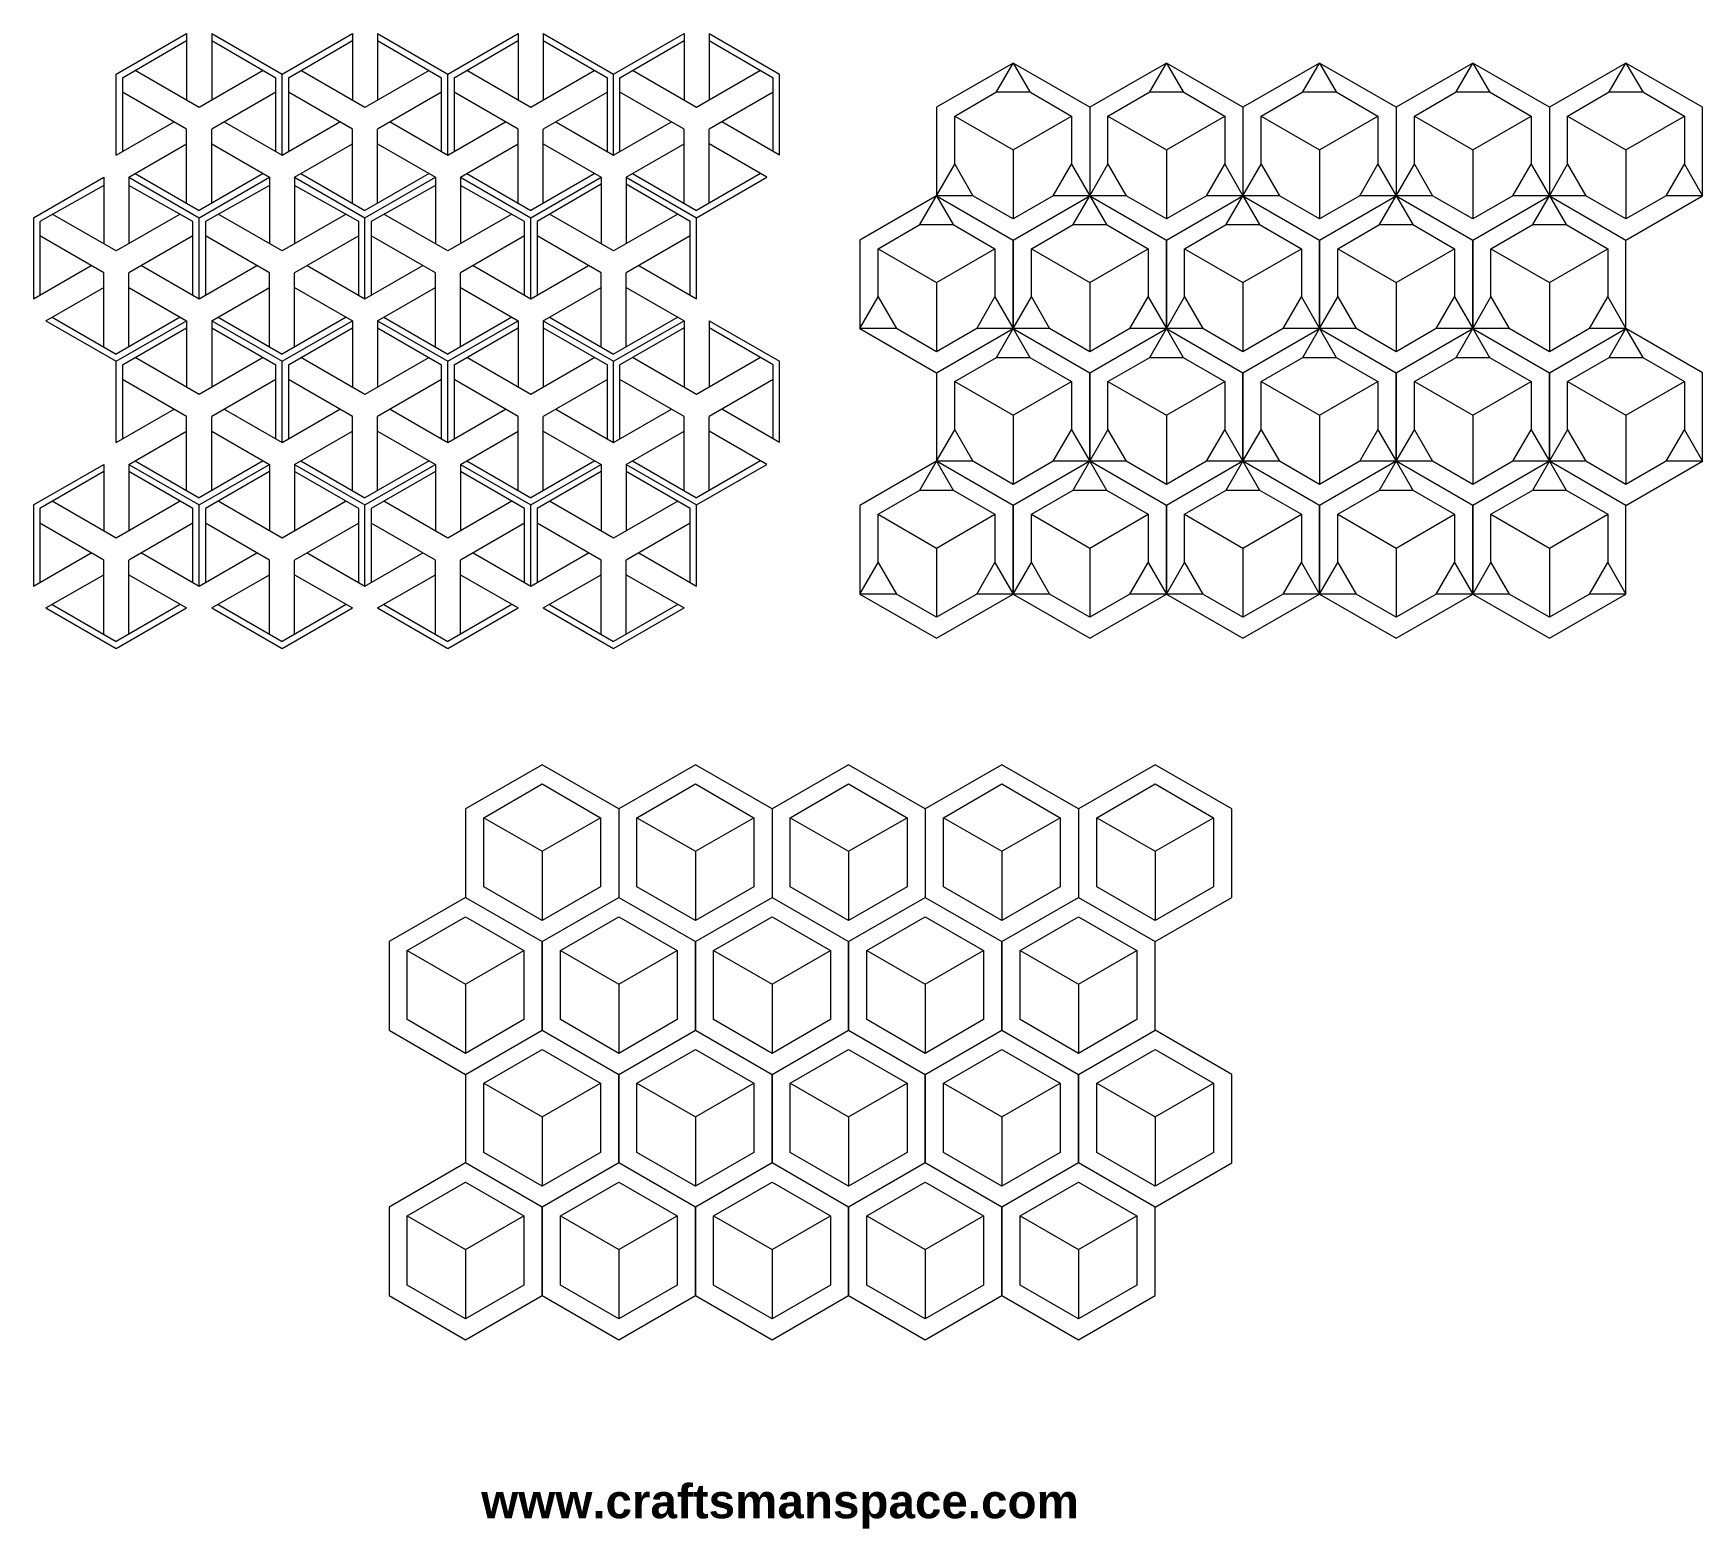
# Model space of a CAD drawing. Header units: millimetres. Extents: x -95 to 101, y -18 to 157.
import ezdxf

# ---------------------------------------------------------------- set-up
doc = ezdxf.new("R2010")
doc.units = ezdxf.units.MM
doc.header["$MEASUREMENT"] = 0
doc.layers.add('Default', color=7, linetype='Continuous')

msp = doc.modelspace()

# ---------------------------------------------------------------- texts
at = {"insert": (-42.91, -12.97), "char_height": 4, "width": 79.7685, "attachment_point": 1}
msp.add_mtext('{\\fArial|b1|i0|c0|p34;www.craftsmanspace.com}', dxfattribs=at)

# ---------------------------------------------------------------- linework, layer by layer
at = {"layer": 'Default', "lineweight": 9}
for points in [[(-85.76, 152.54), (-85.76, 152.54), (-77.51, 157.31), (-77.51, 157.31)], [(-77.51, 157.31), (-77.51, 157.31), (-77.51, 149.48), (-77.51, 149.48)], [(-74.55, 157.31), (-74.55, 157.31), (-66.3, 152.54), (-66.3, 152.54)], [(-74.55, 157.31), (-74.55, 157.31), (-74.55, 149.48), (-74.55, 149.48)], [(-66.3, 152.54), (-66.3, 152.54), (-58.04, 157.31), (-58.04, 157.31)], [(-58.04, 157.31), (-58.04, 157.31), (-58.04, 149.48), (-58.04, 149.48)], [(-55.09, 157.31), (-55.09, 157.31), (-46.83, 152.54), (-46.83, 152.54)], [(-55.09, 157.31), (-55.09, 157.31), (-55.09, 149.48), (-55.09, 149.48)], [(-46.83, 152.54), (-46.83, 152.54), (-38.57, 157.31), (-38.57, 157.31)], [(-38.57, 157.31), (-38.57, 157.31), (-38.57, 149.48), (-38.57, 149.48)], [(-35.62, 157.31), (-35.62, 157.31), (-27.36, 152.54), (-27.36, 152.54)], [(-35.62, 157.31), (-35.62, 157.31), (-35.62, 149.48), (-35.62, 149.48)], [(-27.36, 152.54), (-27.36, 152.54), (-19.1, 157.31), (-19.1, 157.31)], [(-19.1, 157.31), (-19.1, 157.31), (-19.1, 149.48), (-19.1, 149.48)], [(-16.15, 157.31), (-16.15, 157.31), (-7.89, 152.54), (-7.89, 152.54)], [(-16.15, 157.31), (-16.15, 157.31), (-16.15, 149.48), (-16.15, 149.48)], [(-85.03, 152.11), (-85.03, 152.11), (-77.51, 156.46), (-77.51, 156.46)], [(-74.55, 156.46), (-74.55, 156.46), (-67.03, 152.11), (-67.03, 152.11)], [(-65.56, 152.11), (-65.56, 152.11), (-58.04, 156.46), (-58.04, 156.46)], [(-55.09, 156.46), (-55.09, 156.46), (-47.57, 152.11), (-47.57, 152.11)], [(-46.09, 152.11), (-46.09, 152.11), (-38.57, 156.46), (-38.57, 156.46)], [(-35.62, 156.46), (-35.62, 156.46), (-28.1, 152.11), (-28.1, 152.11)], [(-26.62, 152.11), (-26.62, 152.11), (-19.1, 156.46), (-19.1, 156.46)], [(-16.15, 156.46), (-16.15, 156.46), (-8.63, 152.11), (-8.63, 152.11)], [(-76.03, 148.63), (-76.03, 148.63), (-83.55, 152.97), (-83.55, 152.97)], [(-68.51, 152.97), (-68.51, 152.97), (-76.03, 148.63), (-76.03, 148.63)], [(-56.56, 148.63), (-56.56, 148.63), (-64.08, 152.97), (-64.08, 152.97)], [(-49.04, 152.97), (-49.04, 152.97), (-56.56, 148.63), (-56.56, 148.63)], [(-37.09, 148.63), (-37.09, 148.63), (-44.61, 152.97), (-44.61, 152.97)], [(-29.57, 152.97), (-29.57, 152.97), (-37.09, 148.63), (-37.09, 148.63)], [(-17.63, 148.63), (-17.63, 148.63), (-25.14, 152.97), (-25.14, 152.97)], [(-10.11, 152.97), (-10.11, 152.97), (-17.63, 148.63), (-17.63, 148.63)], [(19.55, 153.83), (19.55, 153.83), (10.55, 148.64), (10.55, 148.64)], [(17.59, 150.44), (17.59, 150.44), (19.55, 153.83), (19.55, 153.83)], [(19.55, 153.83), (19.55, 153.83), (21.51, 150.44), (21.51, 150.44)], [(28.54, 148.64), (28.54, 148.64), (19.55, 153.83), (19.55, 153.83)], [(37.54, 153.83), (37.54, 153.83), (28.54, 148.64), (28.54, 148.64)], [(35.58, 150.44), (35.58, 150.44), (37.54, 153.83), (37.54, 153.83)], [(37.54, 153.83), (37.54, 153.83), (39.5, 150.44), (39.5, 150.44)], [(46.53, 148.64), (46.53, 148.64), (37.54, 153.83), (37.54, 153.83)], [(55.53, 153.83), (55.53, 153.83), (46.53, 148.64), (46.53, 148.64)], [(53.57, 150.44), (53.57, 150.44), (55.53, 153.83), (55.53, 153.83)], [(55.53, 153.83), (55.53, 153.83), (57.49, 150.44), (57.49, 150.44)], [(64.53, 148.64), (64.53, 148.64), (55.53, 153.83), (55.53, 153.83)], [(73.52, 153.83), (73.52, 153.83), (64.53, 148.64), (64.53, 148.64)], [(71.56, 150.44), (71.56, 150.44), (73.52, 153.83), (73.52, 153.83)], [(73.52, 153.83), (73.52, 153.83), (75.48, 150.44), (75.48, 150.44)], [(82.52, 148.64), (82.52, 148.64), (73.52, 153.83), (73.52, 153.83)], [(91.51, 153.83), (91.51, 153.83), (82.52, 148.64), (82.52, 148.64)], [(89.55, 150.44), (89.55, 150.44), (91.51, 153.83), (91.51, 153.83)], [(91.51, 153.83), (91.51, 153.83), (93.47, 150.44), (93.47, 150.44)], [(100.51, 148.64), (100.51, 148.64), (91.51, 153.83), (91.51, 153.83)], [(-85.76, 143.01), (-85.76, 143.01), (-85.76, 152.54), (-85.76, 152.54)], [(-85.03, 152.11), (-85.03, 152.11), (-85.03, 143.43), (-85.03, 143.43)], [(-67.03, 143.43), (-67.03, 143.43), (-67.03, 152.11), (-67.03, 152.11)], [(-66.3, 143.01), (-66.3, 143.01), (-66.3, 152.54), (-66.3, 152.54)], [(-65.56, 152.11), (-65.56, 152.11), (-65.56, 143.43), (-65.56, 143.43)], [(-47.57, 143.43), (-47.57, 143.43), (-47.57, 152.11), (-47.57, 152.11)], [(-46.83, 143.01), (-46.83, 143.01), (-46.83, 152.54), (-46.83, 152.54)], [(-46.09, 152.11), (-46.09, 152.11), (-46.09, 143.43), (-46.09, 143.43)], [(-28.1, 143.43), (-28.1, 143.43), (-28.1, 152.11), (-28.1, 152.11)], [(-27.36, 143.01), (-27.36, 143.01), (-27.36, 152.54), (-27.36, 152.54)], [(-26.62, 143.43), (-26.62, 143.43), (-26.62, 152.11), (-26.62, 152.11)], [(-8.63, 143.43), (-8.63, 143.43), (-8.63, 152.11), (-8.63, 152.11)], [(-7.89, 143.01), (-7.89, 143.01), (-7.89, 152.54), (-7.89, 152.54)], [(-77.51, 146.07), (-77.51, 146.07), (-85.03, 150.41), (-85.03, 150.41)], [(-67.03, 150.41), (-67.03, 150.41), (-74.55, 146.07), (-74.55, 146.07)], [(-58.04, 146.07), (-58.04, 146.07), (-65.56, 150.41), (-65.56, 150.41)], [(-47.57, 150.41), (-47.57, 150.41), (-55.09, 146.07), (-55.09, 146.07)], [(-38.57, 146.07), (-38.57, 146.07), (-46.09, 150.41), (-46.09, 150.41)], [(-28.1, 150.41), (-28.1, 150.41), (-35.62, 146.07), (-35.62, 146.07)], [(-19.1, 146.07), (-19.1, 146.07), (-26.62, 150.41), (-26.62, 150.41)], [(-8.63, 150.41), (-8.63, 150.41), (-16.15, 146.07), (-16.15, 146.07)], [(12.69, 147.61), (12.69, 147.61), (17.59, 150.44), (17.59, 150.44)], [(17.59, 150.44), (17.59, 150.44), (21.51, 150.44), (21.51, 150.44)], [(21.51, 150.44), (21.51, 150.44), (26.4, 147.61), (26.4, 147.61)], [(30.68, 147.61), (30.68, 147.61), (35.58, 150.44), (35.58, 150.44)], [(35.58, 150.44), (35.58, 150.44), (39.5, 150.44), (39.5, 150.44)], [(39.5, 150.44), (39.5, 150.44), (44.39, 147.61), (44.39, 147.61)], [(48.67, 147.61), (48.67, 147.61), (53.57, 150.44), (53.57, 150.44)], [(53.57, 150.44), (53.57, 150.44), (57.49, 150.44), (57.49, 150.44)], [(57.49, 150.44), (57.49, 150.44), (62.39, 147.61), (62.39, 147.61)], [(66.67, 147.61), (66.67, 147.61), (71.56, 150.44), (71.56, 150.44)], [(71.56, 150.44), (71.56, 150.44), (75.48, 150.44), (75.48, 150.44)], [(75.48, 150.44), (75.48, 150.44), (80.38, 147.61), (80.38, 147.61)], [(84.66, 147.61), (84.66, 147.61), (89.55, 150.44), (89.55, 150.44)], [(89.55, 150.44), (89.55, 150.44), (93.47, 150.44), (93.47, 150.44)], [(93.47, 150.44), (93.47, 150.44), (98.37, 147.61), (98.37, 147.61)], [(10.55, 148.64), (10.55, 148.64), (10.55, 138.25), (10.55, 138.25)], [(12.69, 141.96), (12.69, 141.96), (12.69, 147.61), (12.69, 147.61)], [(12.69, 147.61), (12.69, 147.61), (19.55, 143.65), (19.55, 143.65)], [(19.55, 143.65), (19.55, 143.65), (26.4, 147.61), (26.4, 147.61)], [(26.4, 147.61), (26.4, 147.61), (26.4, 141.96), (26.4, 141.96)], [(28.54, 148.64), (28.54, 148.64), (28.54, 138.25), (28.54, 138.25)], [(30.68, 141.96), (30.68, 141.96), (30.68, 147.61), (30.68, 147.61)], [(30.68, 147.61), (30.68, 147.61), (37.54, 143.65), (37.54, 143.65)], [(37.54, 143.65), (37.54, 143.65), (44.39, 147.61), (44.39, 147.61)], [(44.39, 147.61), (44.39, 147.61), (44.39, 141.96), (44.39, 141.96)], [(46.53, 148.64), (46.53, 148.64), (46.53, 138.25), (46.53, 138.25)], [(48.67, 141.96), (48.67, 141.96), (48.67, 147.61), (48.67, 147.61)], [(48.67, 147.61), (48.67, 147.61), (55.53, 143.65), (55.53, 143.65)], [(55.53, 143.65), (55.53, 143.65), (62.39, 147.61), (62.39, 147.61)], [(62.39, 147.61), (62.39, 147.61), (62.39, 141.96), (62.39, 141.96)], [(64.53, 148.64), (64.53, 148.64), (64.53, 138.25), (64.53, 138.25)], [(66.67, 141.96), (66.67, 141.96), (66.67, 147.61), (66.67, 147.61)], [(66.67, 147.61), (66.67, 147.61), (73.52, 143.65), (73.52, 143.65)], [(73.52, 143.65), (73.52, 143.65), (80.38, 147.61), (80.38, 147.61)], [(80.38, 147.61), (80.38, 147.61), (80.38, 141.96), (80.38, 141.96)], [(82.52, 148.64), (82.52, 148.64), (82.52, 138.25), (82.52, 138.25)], [(84.66, 141.96), (84.66, 141.96), (84.66, 147.61), (84.66, 147.61)], [(84.66, 147.61), (84.66, 147.61), (91.51, 143.65), (91.51, 143.65)], [(91.51, 143.65), (91.51, 143.65), (98.37, 147.61), (98.37, 147.61)], [(98.37, 147.61), (98.37, 147.61), (98.37, 141.96), (98.37, 141.96)], [(100.51, 138.25), (100.51, 138.25), (100.51, 148.64), (100.51, 148.64)], [(-85.76, 143.01), (-85.76, 143.01), (-78.98, 146.92), (-78.98, 146.92)], [(-77.51, 137.39), (-77.51, 137.39), (-77.51, 146.07), (-77.51, 146.07)], [(-74.55, 137.39), (-74.55, 137.39), (-74.55, 146.07), (-74.55, 146.07)], [(-73.08, 146.92), (-73.08, 146.92), (-66.3, 143.01), (-66.3, 143.01)], [(-66.3, 143.01), (-66.3, 143.01), (-59.52, 146.92), (-59.52, 146.92)], [(-58.04, 137.39), (-58.04, 137.39), (-58.04, 146.07), (-58.04, 146.07)], [(-55.09, 137.39), (-55.09, 137.39), (-55.09, 146.07), (-55.09, 146.07)], [(-53.61, 146.92), (-53.61, 146.92), (-46.83, 143.01), (-46.83, 143.01)], [(-46.83, 143.01), (-46.83, 143.01), (-40.05, 146.92), (-40.05, 146.92)], [(-38.57, 137.39), (-38.57, 137.39), (-38.57, 146.07), (-38.57, 146.07)], [(-35.62, 137.39), (-35.62, 137.39), (-35.62, 146.07), (-35.62, 146.07)], [(-34.14, 146.92), (-34.14, 146.92), (-27.36, 143.01), (-27.36, 143.01)], [(-27.36, 143.01), (-27.36, 143.01), (-20.58, 146.92), (-20.58, 146.92)], [(-19.1, 137.39), (-19.1, 137.39), (-19.1, 146.07), (-19.1, 146.07)], [(-16.15, 137.39), (-16.15, 137.39), (-16.15, 146.07), (-16.15, 146.07)], [(-7.89, 143.01), (-7.89, 143.01), (-14.67, 146.92), (-14.67, 146.92)], [(-84.29, 140.45), (-84.29, 140.45), (-77.51, 144.36), (-77.51, 144.36)], [(-74.55, 144.36), (-74.55, 144.36), (-67.77, 140.45), (-67.77, 140.45)], [(-64.82, 140.45), (-64.82, 140.45), (-58.04, 144.36), (-58.04, 144.36)], [(-55.09, 144.36), (-55.09, 144.36), (-48.3, 140.45), (-48.3, 140.45)], [(-45.35, 140.45), (-45.35, 140.45), (-38.57, 144.36), (-38.57, 144.36)], [(-35.62, 144.36), (-35.62, 144.36), (-28.84, 140.45), (-28.84, 140.45)], [(-25.88, 140.45), (-25.88, 140.45), (-19.1, 144.36), (-19.1, 144.36)], [(-9.37, 140.45), (-9.37, 140.45), (-16.15, 144.36), (-16.15, 144.36)], [(19.55, 143.65), (19.55, 143.65), (19.55, 135.53), (19.55, 135.53)], [(37.54, 143.65), (37.54, 143.65), (37.54, 135.53), (37.54, 135.53)], [(55.53, 143.65), (55.53, 143.65), (55.53, 135.53), (55.53, 135.53)], [(73.52, 143.65), (73.52, 143.65), (73.52, 135.53), (73.52, 135.53)], [(91.51, 143.65), (91.51, 143.65), (91.51, 135.53), (91.51, 135.53)], [(10.55, 138.25), (10.55, 138.25), (12.69, 141.96), (12.69, 141.96)], [(12.69, 141.96), (12.69, 141.96), (14.83, 138.25), (14.83, 138.25)], [(24.26, 138.25), (24.26, 138.25), (26.4, 141.96), (26.4, 141.96)], [(26.4, 141.96), (26.4, 141.96), (28.54, 138.25), (28.54, 138.25)], [(28.54, 138.25), (28.54, 138.25), (30.68, 141.96), (30.68, 141.96)], [(30.68, 141.96), (30.68, 141.96), (32.82, 138.25), (32.82, 138.25)], [(42.25, 138.25), (42.25, 138.25), (44.39, 141.96), (44.39, 141.96)], [(44.39, 141.96), (44.39, 141.96), (46.53, 138.25), (46.53, 138.25)], [(46.53, 138.25), (46.53, 138.25), (48.67, 141.96), (48.67, 141.96)], [(48.67, 141.96), (48.67, 141.96), (50.81, 138.25), (50.81, 138.25)], [(60.25, 138.25), (60.25, 138.25), (62.39, 141.96), (62.39, 141.96)], [(62.39, 141.96), (62.39, 141.96), (64.53, 138.25), (64.53, 138.25)], [(64.53, 138.25), (64.53, 138.25), (66.67, 141.96), (66.67, 141.96)], [(66.67, 141.96), (66.67, 141.96), (68.81, 138.25), (68.81, 138.25)], [(78.24, 138.25), (78.24, 138.25), (80.38, 141.96), (80.38, 141.96)], [(80.38, 141.96), (80.38, 141.96), (82.52, 138.25), (82.52, 138.25)], [(82.52, 138.25), (82.52, 138.25), (84.66, 141.96), (84.66, 141.96)], [(84.66, 141.96), (84.66, 141.96), (86.8, 138.25), (86.8, 138.25)], [(96.23, 138.25), (96.23, 138.25), (98.37, 141.96), (98.37, 141.96)], [(98.37, 141.96), (98.37, 141.96), (100.51, 138.25), (100.51, 138.25)], [(-95.5, 135.68), (-95.5, 135.68), (-87.24, 140.45), (-87.24, 140.45)], [(-87.24, 139.47), (-87.24, 139.47), (-94.76, 135.25), (-94.76, 135.25)], [(-87.24, 140.45), (-87.24, 140.45), (-87.24, 132.62), (-87.24, 132.62)], [(-84.29, 140.45), (-84.29, 140.45), (-76.03, 135.68), (-76.03, 135.68)], [(-84.29, 140.45), (-84.29, 140.45), (-84.29, 132.62), (-84.29, 132.62)], [(-76.77, 135.25), (-76.77, 135.25), (-84.29, 139.47), (-84.29, 139.47)], [(-83.55, 140.87), (-83.55, 140.87), (-76.03, 136.53), (-76.03, 136.53)], [(-68.51, 140.87), (-68.51, 140.87), (-76.03, 136.53), (-76.03, 136.53)], [(-76.03, 135.68), (-76.03, 135.68), (-67.77, 140.45), (-67.77, 140.45)], [(-67.77, 139.47), (-67.77, 139.47), (-75.29, 135.25), (-75.29, 135.25)], [(-67.77, 140.45), (-67.77, 140.45), (-67.77, 132.62), (-67.77, 132.62)], [(-64.82, 140.45), (-64.82, 140.45), (-56.56, 135.68), (-56.56, 135.68)], [(-64.82, 140.45), (-64.82, 140.45), (-64.82, 132.62), (-64.82, 132.62)], [(-57.3, 135.25), (-57.3, 135.25), (-64.82, 139.47), (-64.82, 139.47)], [(-64.08, 140.87), (-64.08, 140.87), (-56.56, 136.53), (-56.56, 136.53)], [(-49.04, 140.87), (-49.04, 140.87), (-56.56, 136.53), (-56.56, 136.53)], [(-56.56, 135.68), (-56.56, 135.68), (-48.3, 140.45), (-48.3, 140.45)], [(-48.3, 139.47), (-48.3, 139.47), (-55.82, 135.25), (-55.82, 135.25)], [(-48.3, 140.45), (-48.3, 140.45), (-48.3, 132.62), (-48.3, 132.62)], [(-45.35, 140.45), (-45.35, 140.45), (-37.09, 135.68), (-37.09, 135.68)], [(-45.35, 140.45), (-45.35, 140.45), (-45.35, 132.62), (-45.35, 132.62)], [(-37.83, 135.25), (-37.83, 135.25), (-45.35, 139.47), (-45.35, 139.47)], [(-44.61, 140.87), (-44.61, 140.87), (-37.09, 136.53), (-37.09, 136.53)], [(-29.57, 140.87), (-29.57, 140.87), (-37.09, 136.53), (-37.09, 136.53)], [(-37.09, 135.68), (-37.09, 135.68), (-28.84, 140.45), (-28.84, 140.45)], [(-28.84, 139.6), (-28.84, 139.6), (-36.36, 135.25), (-36.36, 135.25)], [(-28.84, 140.45), (-28.84, 140.45), (-28.84, 132.62), (-28.84, 132.62)], [(-25.88, 140.45), (-25.88, 140.45), (-17.63, 135.68), (-17.63, 135.68)], [(-25.88, 140.45), (-25.88, 140.45), (-25.88, 132.62), (-25.88, 132.62)], [(-18.36, 135.25), (-18.36, 135.25), (-25.88, 139.6), (-25.88, 139.6)], [(-25.14, 140.87), (-25.14, 140.87), (-17.63, 136.53), (-17.63, 136.53)], [(-10.11, 140.87), (-10.11, 140.87), (-17.63, 136.53), (-17.63, 136.53)], [(-17.63, 135.68), (-17.63, 135.68), (-9.37, 140.45), (-9.37, 140.45)], [(10.55, 138.25), (10.55, 138.25), (1.56, 133.06), (1.56, 133.06)], [(8.59, 134.86), (8.59, 134.86), (10.55, 138.25), (10.55, 138.25)], [(10.55, 138.25), (10.55, 138.25), (19.55, 133.06), (19.55, 133.06)], [(14.83, 138.25), (14.83, 138.25), (10.55, 138.25), (10.55, 138.25)], [(10.55, 138.25), (10.55, 138.25), (12.51, 134.86), (12.51, 134.86)], [(19.55, 135.53), (19.55, 135.53), (14.83, 138.25), (14.83, 138.25)], [(19.55, 133.06), (19.55, 133.06), (28.54, 138.25), (28.54, 138.25)], [(24.26, 138.25), (24.26, 138.25), (19.55, 135.53), (19.55, 135.53)], [(28.54, 138.25), (28.54, 138.25), (24.26, 138.25), (24.26, 138.25)], [(26.58, 134.86), (26.58, 134.86), (28.54, 138.25), (28.54, 138.25)], [(28.54, 138.25), (28.54, 138.25), (37.54, 133.06), (37.54, 133.06)], [(32.82, 138.25), (32.82, 138.25), (28.54, 138.25), (28.54, 138.25)], [(28.54, 138.25), (28.54, 138.25), (30.5, 134.86), (30.5, 134.86)], [(37.54, 135.53), (37.54, 135.53), (32.82, 138.25), (32.82, 138.25)], [(37.54, 133.06), (37.54, 133.06), (46.53, 138.25), (46.53, 138.25)], [(42.25, 138.25), (42.25, 138.25), (37.54, 135.53), (37.54, 135.53)], [(46.53, 138.25), (46.53, 138.25), (42.25, 138.25), (42.25, 138.25)], [(44.57, 134.86), (44.57, 134.86), (46.53, 138.25), (46.53, 138.25)], [(46.53, 138.25), (46.53, 138.25), (55.53, 133.06), (55.53, 133.06)], [(50.81, 138.25), (50.81, 138.25), (46.53, 138.25), (46.53, 138.25)], [(46.53, 138.25), (46.53, 138.25), (48.49, 134.86), (48.49, 134.86)], [(55.53, 135.53), (55.53, 135.53), (50.81, 138.25), (50.81, 138.25)], [(55.53, 133.06), (55.53, 133.06), (64.53, 138.25), (64.53, 138.25)], [(60.25, 138.25), (60.25, 138.25), (55.53, 135.53), (55.53, 135.53)], [(64.53, 138.25), (64.53, 138.25), (60.25, 138.25), (60.25, 138.25)], [(62.57, 134.86), (62.57, 134.86), (64.53, 138.25), (64.53, 138.25)], [(64.53, 138.25), (64.53, 138.25), (73.52, 133.06), (73.52, 133.06)], [(68.81, 138.25), (68.81, 138.25), (64.53, 138.25), (64.53, 138.25)], [(64.53, 138.25), (64.53, 138.25), (66.49, 134.86), (66.49, 134.86)], [(73.52, 135.53), (73.52, 135.53), (68.81, 138.25), (68.81, 138.25)], [(73.52, 133.06), (73.52, 133.06), (82.52, 138.25), (82.52, 138.25)], [(78.24, 138.25), (78.24, 138.25), (73.52, 135.53), (73.52, 135.53)], [(82.52, 138.25), (82.52, 138.25), (78.24, 138.25), (78.24, 138.25)], [(80.56, 134.86), (80.56, 134.86), (82.52, 138.25), (82.52, 138.25)], [(82.52, 138.25), (82.52, 138.25), (91.51, 133.06), (91.51, 133.06)], [(86.8, 138.25), (86.8, 138.25), (82.52, 138.25), (82.52, 138.25)], [(82.52, 138.25), (82.52, 138.25), (84.48, 134.86), (84.48, 134.86)], [(91.51, 135.53), (91.51, 135.53), (86.8, 138.25), (86.8, 138.25)], [(96.23, 138.25), (96.23, 138.25), (91.51, 135.53), (91.51, 135.53)], [(91.51, 133.06), (91.51, 133.06), (100.51, 138.25), (100.51, 138.25)], [(100.51, 138.25), (100.51, 138.25), (96.23, 138.25), (96.23, 138.25)], [(-95.5, 135.68), (-95.5, 135.68), (-95.5, 126.15), (-95.5, 126.15)], [(-94.76, 135.25), (-94.76, 135.25), (-94.76, 126.57), (-94.76, 126.57)], [(-85.76, 131.77), (-85.76, 131.77), (-93.28, 136.11), (-93.28, 136.11)], [(-78.25, 136.11), (-78.25, 136.11), (-85.76, 131.77), (-85.76, 131.77)], [(-76.77, 126.57), (-76.77, 126.57), (-76.77, 135.25), (-76.77, 135.25)], [(-76.03, 126.15), (-76.03, 126.15), (-76.03, 135.68), (-76.03, 135.68)], [(-75.29, 135.25), (-75.29, 135.25), (-75.29, 126.57), (-75.29, 126.57)], [(-66.3, 131.77), (-66.3, 131.77), (-73.82, 136.11), (-73.82, 136.11)], [(-58.78, 136.11), (-58.78, 136.11), (-66.3, 131.77), (-66.3, 131.77)], [(-57.3, 126.57), (-57.3, 126.57), (-57.3, 135.25), (-57.3, 135.25)], [(-56.56, 126.15), (-56.56, 126.15), (-56.56, 135.68), (-56.56, 135.68)], [(-55.82, 135.25), (-55.82, 135.25), (-55.82, 126.57), (-55.82, 126.57)], [(-46.83, 131.77), (-46.83, 131.77), (-54.35, 136.11), (-54.35, 136.11)], [(-39.31, 136.11), (-39.31, 136.11), (-46.83, 131.77), (-46.83, 131.77)], [(-37.83, 126.57), (-37.83, 126.57), (-37.83, 135.25), (-37.83, 135.25)], [(-37.09, 126.15), (-37.09, 126.15), (-37.09, 135.68), (-37.09, 135.68)], [(-36.36, 135.25), (-36.36, 135.25), (-36.36, 126.57), (-36.36, 126.57)], [(-27.36, 131.77), (-27.36, 131.77), (-34.88, 136.11), (-34.88, 136.11)], [(-19.84, 136.11), (-19.84, 136.11), (-27.36, 131.77), (-27.36, 131.77)], [(-18.36, 126.57), (-18.36, 126.57), (-18.36, 135.25), (-18.36, 135.25)], [(-17.63, 126.15), (-17.63, 126.15), (-17.63, 135.68), (-17.63, 135.68)], [(-87.24, 129.21), (-87.24, 129.21), (-94.76, 133.55), (-94.76, 133.55)], [(-76.77, 133.55), (-76.77, 133.55), (-84.29, 129.21), (-84.29, 129.21)], [(-67.77, 129.21), (-67.77, 129.21), (-75.29, 133.55), (-75.29, 133.55)], [(-57.3, 133.55), (-57.3, 133.55), (-64.82, 129.21), (-64.82, 129.21)], [(-48.3, 129.21), (-48.3, 129.21), (-55.82, 133.55), (-55.82, 133.55)], [(-37.83, 133.55), (-37.83, 133.55), (-45.35, 129.21), (-45.35, 129.21)], [(-28.84, 129.21), (-28.84, 129.21), (-36.36, 133.55), (-36.36, 133.55)], [(-18.36, 133.55), (-18.36, 133.55), (-25.88, 129.21), (-25.88, 129.21)], [(3.7, 132.03), (3.7, 132.03), (8.59, 134.86), (8.59, 134.86)], [(8.59, 134.86), (8.59, 134.86), (12.51, 134.86), (12.51, 134.86)], [(12.51, 134.86), (12.51, 134.86), (17.41, 132.03), (17.41, 132.03)], [(21.69, 132.03), (21.69, 132.03), (26.58, 134.86), (26.58, 134.86)], [(26.58, 134.86), (26.58, 134.86), (30.5, 134.86), (30.5, 134.86)], [(30.5, 134.86), (30.5, 134.86), (35.4, 132.03), (35.4, 132.03)], [(39.68, 132.03), (39.68, 132.03), (44.57, 134.86), (44.57, 134.86)], [(44.57, 134.86), (44.57, 134.86), (48.49, 134.86), (48.49, 134.86)], [(48.49, 134.86), (48.49, 134.86), (53.39, 132.03), (53.39, 132.03)], [(57.67, 132.03), (57.67, 132.03), (62.57, 134.86), (62.57, 134.86)], [(62.57, 134.86), (62.57, 134.86), (66.49, 134.86), (66.49, 134.86)], [(66.49, 134.86), (66.49, 134.86), (71.38, 132.03), (71.38, 132.03)], [(75.66, 132.03), (75.66, 132.03), (80.56, 134.86), (80.56, 134.86)], [(80.56, 134.86), (80.56, 134.86), (84.48, 134.86), (84.48, 134.86)], [(84.48, 134.86), (84.48, 134.86), (89.37, 132.03), (89.37, 132.03)], [(1.56, 133.06), (1.56, 133.06), (1.56, 122.67), (1.56, 122.67)], [(3.7, 126.38), (3.7, 126.38), (3.7, 132.03), (3.7, 132.03)], [(3.7, 132.03), (3.7, 132.03), (10.55, 128.07), (10.55, 128.07)], [(10.55, 128.07), (10.55, 128.07), (17.41, 132.03), (17.41, 132.03)], [(17.41, 132.03), (17.41, 132.03), (17.41, 126.38), (17.41, 126.38)], [(19.55, 122.67), (19.55, 122.67), (19.55, 133.06), (19.55, 133.06)], [(19.55, 133.06), (19.55, 133.06), (19.55, 122.67), (19.55, 122.67)], [(21.69, 126.38), (21.69, 126.38), (21.69, 132.03), (21.69, 132.03)], [(21.69, 132.03), (21.69, 132.03), (28.54, 128.07), (28.54, 128.07)], [(28.54, 128.07), (28.54, 128.07), (35.4, 132.03), (35.4, 132.03)], [(35.4, 132.03), (35.4, 132.03), (35.4, 126.38), (35.4, 126.38)], [(37.54, 122.67), (37.54, 122.67), (37.54, 133.06), (37.54, 133.06)], [(37.54, 133.06), (37.54, 133.06), (37.54, 122.67), (37.54, 122.67)], [(39.68, 126.38), (39.68, 126.38), (39.68, 132.03), (39.68, 132.03)], [(39.68, 132.03), (39.68, 132.03), (46.53, 128.07), (46.53, 128.07)], [(46.53, 128.07), (46.53, 128.07), (53.39, 132.03), (53.39, 132.03)], [(53.39, 132.03), (53.39, 132.03), (53.39, 126.38), (53.39, 126.38)], [(55.53, 122.67), (55.53, 122.67), (55.53, 133.06), (55.53, 133.06)], [(55.53, 133.06), (55.53, 133.06), (55.53, 122.67), (55.53, 122.67)], [(57.67, 126.38), (57.67, 126.38), (57.67, 132.03), (57.67, 132.03)], [(57.67, 132.03), (57.67, 132.03), (64.53, 128.07), (64.53, 128.07)], [(64.53, 128.07), (64.53, 128.07), (71.38, 132.03), (71.38, 132.03)], [(71.38, 132.03), (71.38, 132.03), (71.38, 126.38), (71.38, 126.38)], [(73.52, 122.67), (73.52, 122.67), (73.52, 133.06), (73.52, 133.06)], [(73.52, 133.06), (73.52, 133.06), (73.52, 122.67), (73.52, 122.67)], [(75.66, 126.38), (75.66, 126.38), (75.66, 132.03), (75.66, 132.03)], [(75.66, 132.03), (75.66, 132.03), (82.52, 128.07), (82.52, 128.07)], [(82.52, 128.07), (82.52, 128.07), (89.37, 132.03), (89.37, 132.03)], [(89.37, 132.03), (89.37, 132.03), (89.37, 126.38), (89.37, 126.38)], [(91.51, 122.67), (91.51, 122.67), (91.51, 133.06), (91.51, 133.06)], [(-95.5, 126.15), (-95.5, 126.15), (-88.72, 130.06), (-88.72, 130.06)], [(-82.81, 130.06), (-82.81, 130.06), (-76.03, 126.15), (-76.03, 126.15)], [(-76.03, 126.15), (-76.03, 126.15), (-69.25, 130.06), (-69.25, 130.06)], [(-63.34, 130.06), (-63.34, 130.06), (-56.56, 126.15), (-56.56, 126.15)], [(-56.56, 126.15), (-56.56, 126.15), (-49.78, 130.06), (-49.78, 130.06)], [(-43.87, 130.06), (-43.87, 130.06), (-37.09, 126.15), (-37.09, 126.15)], [(-37.09, 126.15), (-37.09, 126.15), (-30.31, 130.06), (-30.31, 130.06)], [(-24.41, 130.06), (-24.41, 130.06), (-17.63, 126.15), (-17.63, 126.15)], [(-94.02, 123.59), (-94.02, 123.59), (-87.24, 127.5), (-87.24, 127.5)], [(-87.24, 120.53), (-87.24, 120.53), (-87.24, 129.21), (-87.24, 129.21)], [(-84.29, 120.53), (-84.29, 120.53), (-84.29, 129.21), (-84.29, 129.21)], [(-84.29, 127.5), (-84.29, 127.5), (-77.51, 123.59), (-77.51, 123.59)], [(-74.55, 123.59), (-74.55, 123.59), (-67.77, 127.5), (-67.77, 127.5)], [(-67.77, 120.53), (-67.77, 120.53), (-67.77, 129.21), (-67.77, 129.21)], [(-64.82, 120.53), (-64.82, 120.53), (-64.82, 129.21), (-64.82, 129.21)], [(-64.82, 127.5), (-64.82, 127.5), (-58.04, 123.59), (-58.04, 123.59)], [(-55.09, 123.59), (-55.09, 123.59), (-48.3, 127.5), (-48.3, 127.5)], [(-48.3, 120.53), (-48.3, 120.53), (-48.3, 129.21), (-48.3, 129.21)], [(-45.35, 120.53), (-45.35, 120.53), (-45.35, 129.21), (-45.35, 129.21)], [(-45.35, 127.5), (-45.35, 127.5), (-38.57, 123.59), (-38.57, 123.59)], [(-35.62, 123.59), (-35.62, 123.59), (-28.84, 127.5), (-28.84, 127.5)], [(-28.84, 120.53), (-28.84, 120.53), (-28.84, 129.21), (-28.84, 129.21)], [(-25.88, 120.53), (-25.88, 120.53), (-25.88, 129.21), (-25.88, 129.21)], [(-25.88, 127.5), (-25.88, 127.5), (-19.1, 123.59), (-19.1, 123.59)], [(10.55, 128.07), (10.55, 128.07), (10.55, 119.95), (10.55, 119.95)], [(28.54, 128.07), (28.54, 128.07), (28.54, 119.95), (28.54, 119.95)], [(46.53, 128.07), (46.53, 128.07), (46.53, 119.95), (46.53, 119.95)], [(64.53, 128.07), (64.53, 128.07), (64.53, 119.95), (64.53, 119.95)], [(82.52, 128.07), (82.52, 128.07), (82.52, 119.95), (82.52, 119.95)], [(1.56, 122.67), (1.56, 122.67), (3.7, 126.38), (3.7, 126.38)], [(3.7, 126.38), (3.7, 126.38), (5.84, 122.67), (5.84, 122.67)], [(15.27, 122.67), (15.27, 122.67), (17.41, 126.38), (17.41, 126.38)], [(17.41, 126.38), (17.41, 126.38), (19.55, 122.67), (19.55, 122.67)], [(19.55, 122.67), (19.55, 122.67), (21.69, 126.38), (21.69, 126.38)], [(21.69, 126.38), (21.69, 126.38), (23.83, 122.67), (23.83, 122.67)], [(33.26, 122.67), (33.26, 122.67), (35.4, 126.38), (35.4, 126.38)], [(35.4, 126.38), (35.4, 126.38), (37.54, 122.67), (37.54, 122.67)], [(37.54, 122.67), (37.54, 122.67), (39.68, 126.38), (39.68, 126.38)], [(39.68, 126.38), (39.68, 126.38), (41.82, 122.67), (41.82, 122.67)], [(51.25, 122.67), (51.25, 122.67), (53.39, 126.38), (53.39, 126.38)], [(53.39, 126.38), (53.39, 126.38), (55.53, 122.67), (55.53, 122.67)], [(55.53, 122.67), (55.53, 122.67), (57.67, 126.38), (57.67, 126.38)], [(57.67, 126.38), (57.67, 126.38), (59.81, 122.67), (59.81, 122.67)], [(69.24, 122.67), (69.24, 122.67), (71.38, 126.38), (71.38, 126.38)], [(71.38, 126.38), (71.38, 126.38), (73.52, 122.67), (73.52, 122.67)], [(73.52, 122.67), (73.52, 122.67), (75.66, 126.38), (75.66, 126.38)], [(75.66, 126.38), (75.66, 126.38), (77.8, 122.67), (77.8, 122.67)], [(87.23, 122.67), (87.23, 122.67), (89.37, 126.38), (89.37, 126.38)], [(89.37, 126.38), (89.37, 126.38), (91.51, 122.67), (91.51, 122.67)], [(-94.02, 123.59), (-94.02, 123.59), (-85.76, 118.82), (-85.76, 118.82)], [(-93.28, 124.01), (-93.28, 124.01), (-85.76, 119.67), (-85.76, 119.67)], [(-78.25, 124.01), (-78.25, 124.01), (-85.76, 119.67), (-85.76, 119.67)], [(-85.76, 118.82), (-85.76, 118.82), (-77.51, 123.59), (-77.51, 123.59)], [(-77.51, 123.59), (-77.51, 123.59), (-77.51, 115.76), (-77.51, 115.76)], [(-74.55, 123.59), (-74.55, 123.59), (-66.3, 118.82), (-66.3, 118.82)], [(-74.55, 123.59), (-74.55, 123.59), (-74.55, 115.76), (-74.55, 115.76)], [(-73.82, 124.01), (-73.82, 124.01), (-66.3, 119.67), (-66.3, 119.67)], [(-58.78, 124.01), (-58.78, 124.01), (-66.3, 119.67), (-66.3, 119.67)], [(-66.3, 118.82), (-66.3, 118.82), (-58.04, 123.59), (-58.04, 123.59)], [(-58.04, 123.59), (-58.04, 123.59), (-58.04, 115.76), (-58.04, 115.76)], [(-55.09, 123.59), (-55.09, 123.59), (-46.83, 118.82), (-46.83, 118.82)], [(-55.09, 123.59), (-55.09, 123.59), (-55.09, 115.76), (-55.09, 115.76)], [(-54.35, 124.01), (-54.35, 124.01), (-46.83, 119.67), (-46.83, 119.67)], [(-39.31, 124.01), (-39.31, 124.01), (-46.83, 119.67), (-46.83, 119.67)], [(-46.83, 118.82), (-46.83, 118.82), (-38.57, 123.59), (-38.57, 123.59)], [(-38.57, 123.59), (-38.57, 123.59), (-38.57, 115.76), (-38.57, 115.76)], [(-35.62, 123.59), (-35.62, 123.59), (-27.36, 118.82), (-27.36, 118.82)], [(-35.62, 123.59), (-35.62, 123.59), (-35.62, 115.76), (-35.62, 115.76)], [(-34.88, 124.01), (-34.88, 124.01), (-27.36, 119.67), (-27.36, 119.67)], [(-19.84, 124.01), (-19.84, 124.01), (-27.36, 119.67), (-27.36, 119.67)], [(-27.36, 118.82), (-27.36, 118.82), (-19.1, 123.59), (-19.1, 123.59)], [(-19.1, 123.59), (-19.1, 123.59), (-19.1, 115.76), (-19.1, 115.76)], [(-16.15, 123.59), (-16.15, 123.59), (-7.89, 118.82), (-7.89, 118.82)], [(-16.15, 123.59), (-16.15, 123.59), (-16.15, 115.76), (-16.15, 115.76)], [(-85.03, 118.39), (-85.03, 118.39), (-77.51, 122.74), (-77.51, 122.74)], [(-74.55, 122.74), (-74.55, 122.74), (-67.03, 118.39), (-67.03, 118.39)], [(-65.56, 118.39), (-65.56, 118.39), (-58.04, 122.74), (-58.04, 122.74)], [(-55.09, 122.74), (-55.09, 122.74), (-47.57, 118.39), (-47.57, 118.39)], [(-46.09, 118.39), (-46.09, 118.39), (-38.57, 122.74), (-38.57, 122.74)], [(-35.62, 122.74), (-35.62, 122.74), (-28.1, 118.39), (-28.1, 118.39)], [(-19.1, 122.74), (-19.1, 122.74), (-26.62, 118.39), (-26.62, 118.39)], [(-8.63, 118.39), (-8.63, 118.39), (-16.15, 122.74), (-16.15, 122.74)], [(5.84, 122.67), (5.84, 122.67), (1.56, 122.67), (1.56, 122.67)], [(1.56, 122.67), (1.56, 122.67), (10.55, 117.47), (10.55, 117.47)], [(10.55, 119.95), (10.55, 119.95), (5.84, 122.67), (5.84, 122.67)], [(10.55, 117.47), (10.55, 117.47), (19.55, 122.67), (19.55, 122.67)], [(15.27, 122.67), (15.27, 122.67), (10.55, 119.95), (10.55, 119.95)], [(19.55, 122.67), (19.55, 122.67), (15.27, 122.67), (15.27, 122.67)], [(17.59, 119.27), (17.59, 119.27), (19.55, 122.67), (19.55, 122.67)], [(19.55, 122.67), (19.55, 122.67), (28.54, 117.47), (28.54, 117.47)], [(23.83, 122.67), (23.83, 122.67), (19.55, 122.67), (19.55, 122.67)], [(19.55, 122.67), (19.55, 122.67), (21.51, 119.27), (21.51, 119.27)], [(28.54, 119.95), (28.54, 119.95), (23.83, 122.67), (23.83, 122.67)], [(28.54, 117.47), (28.54, 117.47), (37.54, 122.67), (37.54, 122.67)], [(33.26, 122.67), (33.26, 122.67), (28.54, 119.95), (28.54, 119.95)], [(37.54, 122.67), (37.54, 122.67), (33.26, 122.67), (33.26, 122.67)], [(35.58, 119.27), (35.58, 119.27), (37.54, 122.67), (37.54, 122.67)], [(37.54, 122.67), (37.54, 122.67), (46.53, 117.47), (46.53, 117.47)], [(41.82, 122.67), (41.82, 122.67), (37.54, 122.67), (37.54, 122.67)], [(37.54, 122.67), (37.54, 122.67), (39.5, 119.27), (39.5, 119.27)], [(46.53, 119.95), (46.53, 119.95), (41.82, 122.67), (41.82, 122.67)], [(46.53, 117.47), (46.53, 117.47), (55.53, 122.67), (55.53, 122.67)], [(51.25, 122.67), (51.25, 122.67), (46.53, 119.95), (46.53, 119.95)], [(55.53, 122.67), (55.53, 122.67), (51.25, 122.67), (51.25, 122.67)], [(53.57, 119.27), (53.57, 119.27), (55.53, 122.67), (55.53, 122.67)], [(55.53, 122.67), (55.53, 122.67), (64.53, 117.47), (64.53, 117.47)], [(59.81, 122.67), (59.81, 122.67), (55.53, 122.67), (55.53, 122.67)], [(55.53, 122.67), (55.53, 122.67), (57.49, 119.27), (57.49, 119.27)], [(64.53, 119.95), (64.53, 119.95), (59.81, 122.67), (59.81, 122.67)], [(64.53, 117.47), (64.53, 117.47), (73.52, 122.67), (73.52, 122.67)], [(69.24, 122.67), (69.24, 122.67), (64.53, 119.95), (64.53, 119.95)], [(73.52, 122.67), (73.52, 122.67), (69.24, 122.67), (69.24, 122.67)], [(71.56, 119.27), (71.56, 119.27), (73.52, 122.67), (73.52, 122.67)], [(73.52, 122.67), (73.52, 122.67), (82.52, 117.47), (82.52, 117.47)], [(77.8, 122.67), (77.8, 122.67), (73.52, 122.67), (73.52, 122.67)], [(73.52, 122.67), (73.52, 122.67), (75.48, 119.27), (75.48, 119.27)], [(82.52, 119.95), (82.52, 119.95), (77.8, 122.67), (77.8, 122.67)], [(82.52, 117.47), (82.52, 117.47), (91.51, 122.67), (91.51, 122.67)], [(87.23, 122.67), (87.23, 122.67), (82.52, 119.95), (82.52, 119.95)], [(91.51, 122.67), (91.51, 122.67), (87.23, 122.67), (87.23, 122.67)], [(89.55, 119.27), (89.55, 119.27), (91.51, 122.67), (91.51, 122.67)], [(91.51, 122.67), (91.51, 122.67), (93.47, 119.27), (93.47, 119.27)], [(100.51, 117.47), (100.51, 117.47), (91.51, 122.67), (91.51, 122.67)], [(-85.76, 109.29), (-85.76, 109.29), (-85.76, 118.82), (-85.76, 118.82)], [(-85.03, 118.39), (-85.03, 118.39), (-85.03, 109.71), (-85.03, 109.71)], [(-76.03, 114.91), (-76.03, 114.91), (-83.55, 119.25), (-83.55, 119.25)], [(-68.51, 119.25), (-68.51, 119.25), (-76.03, 114.91), (-76.03, 114.91)], [(-67.03, 109.71), (-67.03, 109.71), (-67.03, 118.39), (-67.03, 118.39)], [(-66.3, 109.29), (-66.3, 109.29), (-66.3, 118.82), (-66.3, 118.82)], [(-65.56, 118.39), (-65.56, 118.39), (-65.56, 109.71), (-65.56, 109.71)], [(-56.56, 114.91), (-56.56, 114.91), (-64.08, 119.25), (-64.08, 119.25)], [(-49.04, 119.25), (-49.04, 119.25), (-56.56, 114.91), (-56.56, 114.91)], [(-47.57, 109.71), (-47.57, 109.71), (-47.57, 118.39), (-47.57, 118.39)], [(-46.83, 109.29), (-46.83, 109.29), (-46.83, 118.82), (-46.83, 118.82)], [(-46.09, 118.39), (-46.09, 118.39), (-46.09, 109.71), (-46.09, 109.71)], [(-37.09, 114.91), (-37.09, 114.91), (-44.61, 119.25), (-44.61, 119.25)], [(-29.57, 119.25), (-29.57, 119.25), (-37.09, 114.91), (-37.09, 114.91)], [(-28.1, 109.71), (-28.1, 109.71), (-28.1, 118.39), (-28.1, 118.39)], [(-27.36, 109.29), (-27.36, 109.29), (-27.36, 118.82), (-27.36, 118.82)], [(-26.62, 109.71), (-26.62, 109.71), (-26.62, 118.39), (-26.62, 118.39)], [(-17.63, 114.91), (-17.63, 114.91), (-25.14, 119.25), (-25.14, 119.25)], [(-10.11, 119.25), (-10.11, 119.25), (-17.63, 114.91), (-17.63, 114.91)], [(-8.63, 109.71), (-8.63, 109.71), (-8.63, 118.39), (-8.63, 118.39)], [(-7.89, 109.29), (-7.89, 109.29), (-7.89, 118.82), (-7.89, 118.82)], [(12.69, 116.45), (12.69, 116.45), (17.59, 119.27), (17.59, 119.27)], [(17.59, 119.27), (17.59, 119.27), (21.51, 119.27), (21.51, 119.27)], [(21.51, 119.27), (21.51, 119.27), (26.4, 116.45), (26.4, 116.45)], [(30.68, 116.45), (30.68, 116.45), (35.58, 119.27), (35.58, 119.27)], [(35.58, 119.27), (35.58, 119.27), (39.5, 119.27), (39.5, 119.27)], [(39.5, 119.27), (39.5, 119.27), (44.39, 116.45), (44.39, 116.45)], [(48.67, 116.45), (48.67, 116.45), (53.57, 119.27), (53.57, 119.27)], [(53.57, 119.27), (53.57, 119.27), (57.49, 119.27), (57.49, 119.27)], [(57.49, 119.27), (57.49, 119.27), (62.39, 116.45), (62.39, 116.45)], [(66.67, 116.45), (66.67, 116.45), (71.56, 119.27), (71.56, 119.27)], [(71.56, 119.27), (71.56, 119.27), (75.48, 119.27), (75.48, 119.27)], [(75.48, 119.27), (75.48, 119.27), (80.38, 116.45), (80.38, 116.45)], [(84.66, 116.45), (84.66, 116.45), (89.55, 119.27), (89.55, 119.27)], [(89.55, 119.27), (89.55, 119.27), (93.47, 119.27), (93.47, 119.27)], [(93.47, 119.27), (93.47, 119.27), (98.37, 116.45), (98.37, 116.45)], [(-77.51, 112.35), (-77.51, 112.35), (-85.03, 116.69), (-85.03, 116.69)], [(-67.03, 116.69), (-67.03, 116.69), (-74.55, 112.35), (-74.55, 112.35)], [(-58.04, 112.35), (-58.04, 112.35), (-65.56, 116.69), (-65.56, 116.69)], [(-47.57, 116.69), (-47.57, 116.69), (-55.09, 112.35), (-55.09, 112.35)], [(-38.57, 112.35), (-38.57, 112.35), (-46.09, 116.69), (-46.09, 116.69)], [(-28.1, 116.69), (-28.1, 116.69), (-35.62, 112.35), (-35.62, 112.35)], [(-19.1, 112.35), (-19.1, 112.35), (-26.62, 116.69), (-26.62, 116.69)], [(-8.63, 116.69), (-8.63, 116.69), (-16.15, 112.35), (-16.15, 112.35)], [(10.55, 117.47), (10.55, 117.47), (10.55, 107.09), (10.55, 107.09)], [(12.69, 110.79), (12.69, 110.79), (12.69, 116.45), (12.69, 116.45)], [(12.69, 116.45), (12.69, 116.45), (19.55, 112.49), (19.55, 112.49)], [(19.55, 112.49), (19.55, 112.49), (26.4, 116.45), (26.4, 116.45)], [(26.4, 116.45), (26.4, 116.45), (26.4, 110.79), (26.4, 110.79)], [(28.54, 107.09), (28.54, 107.09), (28.54, 117.47), (28.54, 117.47)], [(28.54, 117.47), (28.54, 117.47), (28.54, 107.09), (28.54, 107.09)], [(30.68, 110.79), (30.68, 110.79), (30.68, 116.45), (30.68, 116.45)], [(30.68, 116.45), (30.68, 116.45), (37.54, 112.49), (37.54, 112.49)], [(37.54, 112.49), (37.54, 112.49), (44.39, 116.45), (44.39, 116.45)], [(44.39, 116.45), (44.39, 116.45), (44.39, 110.79), (44.39, 110.79)], [(46.53, 107.09), (46.53, 107.09), (46.53, 117.47), (46.53, 117.47)], [(46.53, 117.47), (46.53, 117.47), (46.53, 107.09), (46.53, 107.09)], [(48.67, 110.79), (48.67, 110.79), (48.67, 116.45), (48.67, 116.45)], [(48.67, 116.45), (48.67, 116.45), (55.53, 112.49), (55.53, 112.49)], [(55.53, 112.49), (55.53, 112.49), (62.39, 116.45), (62.39, 116.45)], [(62.39, 116.45), (62.39, 116.45), (62.39, 110.79), (62.39, 110.79)], [(64.53, 107.09), (64.53, 107.09), (64.53, 117.47), (64.53, 117.47)], [(64.53, 117.47), (64.53, 117.47), (64.53, 107.09), (64.53, 107.09)], [(66.67, 110.79), (66.67, 110.79), (66.67, 116.45), (66.67, 116.45)], [(66.67, 116.45), (66.67, 116.45), (73.52, 112.49), (73.52, 112.49)], [(73.52, 112.49), (73.52, 112.49), (80.38, 116.45), (80.38, 116.45)], [(80.38, 116.45), (80.38, 116.45), (80.38, 110.79), (80.38, 110.79)], [(82.52, 107.09), (82.52, 107.09), (82.52, 117.47), (82.52, 117.47)], [(82.52, 117.47), (82.52, 117.47), (82.52, 107.09), (82.52, 107.09)], [(84.66, 110.79), (84.66, 110.79), (84.66, 116.45), (84.66, 116.45)], [(84.66, 116.45), (84.66, 116.45), (91.51, 112.49), (91.51, 112.49)], [(91.51, 112.49), (91.51, 112.49), (98.37, 116.45), (98.37, 116.45)], [(98.37, 116.45), (98.37, 116.45), (98.37, 110.79), (98.37, 110.79)], [(100.51, 107.09), (100.51, 107.09), (100.51, 117.47), (100.51, 117.47)], [(-85.76, 109.29), (-85.76, 109.29), (-78.98, 113.2), (-78.98, 113.2)], [(-77.51, 103.67), (-77.51, 103.67), (-77.51, 112.35), (-77.51, 112.35)], [(-74.55, 103.67), (-74.55, 103.67), (-74.55, 112.35), (-74.55, 112.35)], [(-73.08, 113.2), (-73.08, 113.2), (-66.3, 109.29), (-66.3, 109.29)], [(-66.3, 109.29), (-66.3, 109.29), (-59.52, 113.2), (-59.52, 113.2)], [(-58.04, 103.67), (-58.04, 103.67), (-58.04, 112.35), (-58.04, 112.35)], [(-55.09, 103.67), (-55.09, 103.67), (-55.09, 112.35), (-55.09, 112.35)], [(-53.61, 113.2), (-53.61, 113.2), (-46.83, 109.29), (-46.83, 109.29)], [(-46.83, 109.29), (-46.83, 109.29), (-40.05, 113.2), (-40.05, 113.2)], [(-38.57, 103.67), (-38.57, 103.67), (-38.57, 112.35), (-38.57, 112.35)], [(-35.62, 103.67), (-35.62, 103.67), (-35.62, 112.35), (-35.62, 112.35)], [(-34.14, 113.2), (-34.14, 113.2), (-27.36, 109.29), (-27.36, 109.29)], [(-27.36, 109.29), (-27.36, 109.29), (-20.58, 113.2), (-20.58, 113.2)], [(-19.1, 103.67), (-19.1, 103.67), (-19.1, 112.35), (-19.1, 112.35)], [(-16.15, 103.67), (-16.15, 103.67), (-16.15, 112.35), (-16.15, 112.35)], [(-7.89, 109.29), (-7.89, 109.29), (-14.67, 113.2), (-14.67, 113.2)], [(19.55, 112.49), (19.55, 112.49), (19.55, 104.37), (19.55, 104.37)], [(37.54, 112.49), (37.54, 112.49), (37.54, 104.37), (37.54, 104.37)], [(55.53, 112.49), (55.53, 112.49), (55.53, 104.37), (55.53, 104.37)], [(73.52, 112.49), (73.52, 112.49), (73.52, 104.37), (73.52, 104.37)], [(91.51, 112.49), (91.51, 112.49), (91.51, 104.37), (91.51, 104.37)], [(-84.29, 106.73), (-84.29, 106.73), (-77.51, 110.64), (-77.51, 110.64)], [(-74.55, 110.64), (-74.55, 110.64), (-67.77, 106.73), (-67.77, 106.73)], [(-64.82, 106.73), (-64.82, 106.73), (-58.04, 110.64), (-58.04, 110.64)], [(-55.09, 110.64), (-55.09, 110.64), (-48.3, 106.73), (-48.3, 106.73)], [(-45.35, 106.73), (-45.35, 106.73), (-38.57, 110.64), (-38.57, 110.64)], [(-35.62, 110.64), (-35.62, 110.64), (-28.84, 106.73), (-28.84, 106.73)], [(-25.88, 106.73), (-25.88, 106.73), (-19.1, 110.64), (-19.1, 110.64)], [(-9.37, 106.73), (-9.37, 106.73), (-16.15, 110.64), (-16.15, 110.64)], [(10.55, 107.09), (10.55, 107.09), (12.69, 110.79), (12.69, 110.79)], [(12.69, 110.79), (12.69, 110.79), (14.83, 107.09), (14.83, 107.09)], [(24.26, 107.09), (24.26, 107.09), (26.4, 110.79), (26.4, 110.79)], [(26.4, 110.79), (26.4, 110.79), (28.54, 107.09), (28.54, 107.09)], [(28.54, 107.09), (28.54, 107.09), (30.68, 110.79), (30.68, 110.79)], [(30.68, 110.79), (30.68, 110.79), (32.82, 107.09), (32.82, 107.09)], [(42.25, 107.09), (42.25, 107.09), (44.39, 110.79), (44.39, 110.79)], [(44.39, 110.79), (44.39, 110.79), (46.53, 107.09), (46.53, 107.09)], [(46.53, 107.09), (46.53, 107.09), (48.67, 110.79), (48.67, 110.79)], [(48.67, 110.79), (48.67, 110.79), (50.81, 107.09), (50.81, 107.09)], [(60.25, 107.09), (60.25, 107.09), (62.39, 110.79), (62.39, 110.79)], [(62.39, 110.79), (62.39, 110.79), (64.53, 107.09), (64.53, 107.09)], [(64.53, 107.09), (64.53, 107.09), (66.67, 110.79), (66.67, 110.79)], [(66.67, 110.79), (66.67, 110.79), (68.81, 107.09), (68.81, 107.09)], [(78.24, 107.09), (78.24, 107.09), (80.38, 110.79), (80.38, 110.79)], [(80.38, 110.79), (80.38, 110.79), (82.52, 107.09), (82.52, 107.09)], [(82.52, 107.09), (82.52, 107.09), (84.66, 110.79), (84.66, 110.79)], [(84.66, 110.79), (84.66, 110.79), (86.8, 107.09), (86.8, 107.09)], [(96.23, 107.09), (96.23, 107.09), (98.37, 110.79), (98.37, 110.79)], [(98.37, 110.79), (98.37, 110.79), (100.51, 107.09), (100.51, 107.09)], [(-95.5, 101.96), (-95.5, 101.96), (-87.24, 106.73), (-87.24, 106.73)], [(-87.24, 105.88), (-87.24, 105.88), (-94.76, 101.53), (-94.76, 101.53)], [(-87.24, 106.73), (-87.24, 106.73), (-87.24, 98.9), (-87.24, 98.9)], [(-84.29, 106.73), (-84.29, 106.73), (-76.03, 101.96), (-76.03, 101.96)], [(-84.29, 106.73), (-84.29, 106.73), (-84.29, 98.9), (-84.29, 98.9)], [(-76.77, 101.53), (-76.77, 101.53), (-84.29, 105.88), (-84.29, 105.88)], [(-83.55, 107.15), (-83.55, 107.15), (-76.03, 102.81), (-76.03, 102.81)], [(-68.51, 107.15), (-68.51, 107.15), (-76.03, 102.81), (-76.03, 102.81)], [(-76.03, 101.96), (-76.03, 101.96), (-67.77, 106.73), (-67.77, 106.73)], [(-67.77, 105.88), (-67.77, 105.88), (-75.29, 101.53), (-75.29, 101.53)], [(-67.77, 106.73), (-67.77, 106.73), (-67.77, 98.9), (-67.77, 98.9)], [(-64.82, 106.73), (-64.82, 106.73), (-56.56, 101.96), (-56.56, 101.96)], [(-64.82, 106.73), (-64.82, 106.73), (-64.82, 98.9), (-64.82, 98.9)], [(-57.3, 101.53), (-57.3, 101.53), (-64.82, 105.88), (-64.82, 105.88)], [(-64.08, 107.15), (-64.08, 107.15), (-56.56, 102.81), (-56.56, 102.81)], [(-49.04, 107.15), (-49.04, 107.15), (-56.56, 102.81), (-56.56, 102.81)], [(-56.56, 101.96), (-56.56, 101.96), (-48.3, 106.73), (-48.3, 106.73)], [(-48.3, 105.88), (-48.3, 105.88), (-55.82, 101.53), (-55.82, 101.53)], [(-48.3, 106.73), (-48.3, 106.73), (-48.3, 98.9), (-48.3, 98.9)], [(-45.35, 106.73), (-45.35, 106.73), (-37.09, 101.96), (-37.09, 101.96)], [(-45.35, 106.73), (-45.35, 106.73), (-45.35, 98.9), (-45.35, 98.9)], [(-37.83, 101.53), (-37.83, 101.53), (-45.35, 105.88), (-45.35, 105.88)], [(-44.61, 107.15), (-44.61, 107.15), (-37.09, 102.81), (-37.09, 102.81)], [(-29.57, 107.15), (-29.57, 107.15), (-37.09, 102.81), (-37.09, 102.81)], [(-37.09, 101.96), (-37.09, 101.96), (-28.84, 106.73), (-28.84, 106.73)], [(-28.84, 105.88), (-28.84, 105.88), (-36.36, 101.53), (-36.36, 101.53)], [(-28.84, 106.73), (-28.84, 106.73), (-28.84, 98.9), (-28.84, 98.9)], [(-25.88, 106.73), (-25.88, 106.73), (-17.63, 101.96), (-17.63, 101.96)], [(-25.88, 106.73), (-25.88, 106.73), (-25.88, 98.9), (-25.88, 98.9)], [(-18.36, 101.53), (-18.36, 101.53), (-25.88, 105.88), (-25.88, 105.88)], [(-25.14, 107.15), (-25.14, 107.15), (-17.63, 102.81), (-17.63, 102.81)], [(-10.11, 107.15), (-10.11, 107.15), (-17.63, 102.81), (-17.63, 102.81)], [(-17.63, 101.96), (-17.63, 101.96), (-9.37, 106.73), (-9.37, 106.73)], [(10.55, 107.09), (10.55, 107.09), (1.56, 101.89), (1.56, 101.89)], [(8.59, 103.69), (8.59, 103.69), (10.55, 107.09), (10.55, 107.09)], [(19.55, 101.89), (19.55, 101.89), (10.55, 107.09), (10.55, 107.09)], [(14.83, 107.09), (14.83, 107.09), (10.55, 107.09), (10.55, 107.09)], [(10.55, 107.09), (10.55, 107.09), (12.51, 103.69), (12.51, 103.69)], [(19.55, 104.37), (19.55, 104.37), (14.83, 107.09), (14.83, 107.09)], [(28.54, 107.09), (28.54, 107.09), (19.55, 101.89), (19.55, 101.89)], [(24.26, 107.09), (24.26, 107.09), (19.55, 104.37), (19.55, 104.37)], [(28.54, 107.09), (28.54, 107.09), (24.26, 107.09), (24.26, 107.09)], [(26.58, 103.69), (26.58, 103.69), (28.54, 107.09), (28.54, 107.09)], [(37.54, 101.89), (37.54, 101.89), (28.54, 107.09), (28.54, 107.09)], [(32.82, 107.09), (32.82, 107.09), (28.54, 107.09), (28.54, 107.09)], [(28.54, 107.09), (28.54, 107.09), (30.5, 103.69), (30.5, 103.69)], [(37.54, 104.37), (37.54, 104.37), (32.82, 107.09), (32.82, 107.09)], [(46.53, 107.09), (46.53, 107.09), (37.54, 101.89), (37.54, 101.89)], [(42.25, 107.09), (42.25, 107.09), (37.54, 104.37), (37.54, 104.37)], [(46.53, 107.09), (46.53, 107.09), (42.25, 107.09), (42.25, 107.09)], [(44.57, 103.69), (44.57, 103.69), (46.53, 107.09), (46.53, 107.09)], [(55.53, 101.89), (55.53, 101.89), (46.53, 107.09), (46.53, 107.09)], [(50.81, 107.09), (50.81, 107.09), (46.53, 107.09), (46.53, 107.09)], [(46.53, 107.09), (46.53, 107.09), (48.49, 103.69), (48.49, 103.69)], [(55.53, 104.37), (55.53, 104.37), (50.81, 107.09), (50.81, 107.09)], [(64.53, 107.09), (64.53, 107.09), (55.53, 101.89), (55.53, 101.89)], [(60.25, 107.09), (60.25, 107.09), (55.53, 104.37), (55.53, 104.37)], [(64.53, 107.09), (64.53, 107.09), (60.25, 107.09), (60.25, 107.09)], [(62.57, 103.69), (62.57, 103.69), (64.53, 107.09), (64.53, 107.09)], [(73.52, 101.89), (73.52, 101.89), (64.53, 107.09), (64.53, 107.09)], [(68.81, 107.09), (68.81, 107.09), (64.53, 107.09), (64.53, 107.09)], [(64.53, 107.09), (64.53, 107.09), (66.49, 103.69), (66.49, 103.69)], [(73.52, 104.37), (73.52, 104.37), (68.81, 107.09), (68.81, 107.09)], [(82.52, 107.09), (82.52, 107.09), (73.52, 101.89), (73.52, 101.89)], [(78.24, 107.09), (78.24, 107.09), (73.52, 104.37), (73.52, 104.37)], [(82.52, 107.09), (82.52, 107.09), (78.24, 107.09), (78.24, 107.09)], [(80.56, 103.69), (80.56, 103.69), (82.52, 107.09), (82.52, 107.09)], [(91.51, 101.89), (91.51, 101.89), (82.52, 107.09), (82.52, 107.09)], [(86.8, 107.09), (86.8, 107.09), (82.52, 107.09), (82.52, 107.09)], [(82.52, 107.09), (82.52, 107.09), (84.48, 103.69), (84.48, 103.69)], [(91.51, 104.37), (91.51, 104.37), (86.8, 107.09), (86.8, 107.09)], [(96.23, 107.09), (96.23, 107.09), (91.51, 104.37), (91.51, 104.37)], [(91.51, 101.89), (91.51, 101.89), (100.51, 107.09), (100.51, 107.09)], [(100.51, 107.09), (100.51, 107.09), (96.23, 107.09), (96.23, 107.09)], [(-95.5, 101.96), (-95.5, 101.96), (-95.5, 92.43), (-95.5, 92.43)], [(-85.76, 98.05), (-85.76, 98.05), (-93.28, 102.39), (-93.28, 102.39)], [(-78.25, 102.39), (-78.25, 102.39), (-85.76, 98.05), (-85.76, 98.05)], [(-76.03, 92.43), (-76.03, 92.43), (-76.03, 101.96), (-76.03, 101.96)], [(-66.3, 98.05), (-66.3, 98.05), (-73.82, 102.39), (-73.82, 102.39)], [(-58.78, 102.39), (-58.78, 102.39), (-66.3, 98.05), (-66.3, 98.05)], [(-56.56, 92.43), (-56.56, 92.43), (-56.56, 101.96), (-56.56, 101.96)], [(-46.83, 98.05), (-46.83, 98.05), (-54.35, 102.39), (-54.35, 102.39)], [(-39.31, 102.39), (-39.31, 102.39), (-46.83, 98.05), (-46.83, 98.05)], [(-37.09, 92.43), (-37.09, 92.43), (-37.09, 101.96), (-37.09, 101.96)], [(-27.36, 98.05), (-27.36, 98.05), (-34.88, 102.39), (-34.88, 102.39)], [(-19.84, 102.39), (-19.84, 102.39), (-27.36, 98.05), (-27.36, 98.05)], [(-17.63, 92.43), (-17.63, 92.43), (-17.63, 101.96), (-17.63, 101.96)], [(3.7, 100.87), (3.7, 100.87), (8.59, 103.69), (8.59, 103.69)], [(8.59, 103.69), (8.59, 103.69), (12.51, 103.69), (12.51, 103.69)], [(12.51, 103.69), (12.51, 103.69), (17.41, 100.87), (17.41, 100.87)], [(21.69, 100.87), (21.69, 100.87), (26.58, 103.69), (26.58, 103.69)], [(26.58, 103.69), (26.58, 103.69), (30.5, 103.69), (30.5, 103.69)], [(30.5, 103.69), (30.5, 103.69), (35.4, 100.87), (35.4, 100.87)], [(39.68, 100.87), (39.68, 100.87), (44.57, 103.69), (44.57, 103.69)], [(44.57, 103.69), (44.57, 103.69), (48.49, 103.69), (48.49, 103.69)], [(48.49, 103.69), (48.49, 103.69), (53.39, 100.87), (53.39, 100.87)], [(57.67, 100.87), (57.67, 100.87), (62.57, 103.69), (62.57, 103.69)], [(62.57, 103.69), (62.57, 103.69), (66.49, 103.69), (66.49, 103.69)], [(66.49, 103.69), (66.49, 103.69), (71.38, 100.87), (71.38, 100.87)], [(75.66, 100.87), (75.66, 100.87), (80.56, 103.69), (80.56, 103.69)], [(80.56, 103.69), (80.56, 103.69), (84.48, 103.69), (84.48, 103.69)], [(84.48, 103.69), (84.48, 103.69), (89.37, 100.87), (89.37, 100.87)], [(-94.76, 101.53), (-94.76, 101.53), (-94.76, 92.85), (-94.76, 92.85)], [(-76.77, 92.85), (-76.77, 92.85), (-76.77, 101.53), (-76.77, 101.53)], [(-75.29, 101.53), (-75.29, 101.53), (-75.29, 92.85), (-75.29, 92.85)], [(-57.3, 92.85), (-57.3, 92.85), (-57.3, 101.53), (-57.3, 101.53)], [(-55.82, 101.53), (-55.82, 101.53), (-55.82, 92.85), (-55.82, 92.85)], [(-37.83, 92.85), (-37.83, 92.85), (-37.83, 101.53), (-37.83, 101.53)], [(-36.36, 101.53), (-36.36, 101.53), (-36.36, 92.85), (-36.36, 92.85)], [(-18.36, 92.85), (-18.36, 92.85), (-18.36, 101.53), (-18.36, 101.53)], [(1.56, 101.89), (1.56, 101.89), (1.56, 91.51), (1.56, 91.51)], [(3.7, 95.21), (3.7, 95.21), (3.7, 100.87), (3.7, 100.87)], [(3.7, 100.87), (3.7, 100.87), (10.55, 96.91), (10.55, 96.91)], [(10.55, 96.91), (10.55, 96.91), (17.41, 100.87), (17.41, 100.87)], [(17.41, 100.87), (17.41, 100.87), (17.41, 95.21), (17.41, 95.21)], [(19.55, 91.51), (19.55, 91.51), (19.55, 101.89), (19.55, 101.89)], [(19.55, 101.89), (19.55, 101.89), (19.55, 91.51), (19.55, 91.51)], [(21.69, 95.21), (21.69, 95.21), (21.69, 100.87), (21.69, 100.87)], [(21.69, 100.87), (21.69, 100.87), (28.54, 96.91), (28.54, 96.91)], [(28.54, 96.91), (28.54, 96.91), (35.4, 100.87), (35.4, 100.87)], [(35.4, 100.87), (35.4, 100.87), (35.4, 95.21), (35.4, 95.21)], [(37.54, 91.51), (37.54, 91.51), (37.54, 101.89), (37.54, 101.89)], [(37.54, 101.89), (37.54, 101.89), (37.54, 91.51), (37.54, 91.51)], [(39.68, 95.21), (39.68, 95.21), (39.68, 100.87), (39.68, 100.87)], [(39.68, 100.87), (39.68, 100.87), (46.53, 96.91), (46.53, 96.91)], [(46.53, 96.91), (46.53, 96.91), (53.39, 100.87), (53.39, 100.87)], [(53.39, 100.87), (53.39, 100.87), (53.39, 95.21), (53.39, 95.21)], [(55.53, 91.51), (55.53, 91.51), (55.53, 101.89), (55.53, 101.89)], [(55.53, 101.89), (55.53, 101.89), (55.53, 91.51), (55.53, 91.51)], [(57.67, 95.21), (57.67, 95.21), (57.67, 100.87), (57.67, 100.87)], [(57.67, 100.87), (57.67, 100.87), (64.53, 96.91), (64.53, 96.91)], [(64.53, 96.91), (64.53, 96.91), (71.38, 100.87), (71.38, 100.87)], [(71.38, 100.87), (71.38, 100.87), (71.38, 95.21), (71.38, 95.21)], [(73.52, 91.51), (73.52, 91.51), (73.52, 101.89), (73.52, 101.89)], [(73.52, 101.89), (73.52, 101.89), (73.52, 91.51), (73.52, 91.51)], [(75.66, 95.21), (75.66, 95.21), (75.66, 100.87), (75.66, 100.87)], [(75.66, 100.87), (75.66, 100.87), (82.52, 96.91), (82.52, 96.91)], [(82.52, 96.91), (82.52, 96.91), (89.37, 100.87), (89.37, 100.87)], [(89.37, 100.87), (89.37, 100.87), (89.37, 95.21), (89.37, 95.21)], [(91.51, 91.51), (91.51, 91.51), (91.51, 101.89), (91.51, 101.89)], [(-87.24, 95.49), (-87.24, 95.49), (-94.76, 99.83), (-94.76, 99.83)], [(-76.77, 99.83), (-76.77, 99.83), (-84.29, 95.49), (-84.29, 95.49)], [(-67.77, 95.49), (-67.77, 95.49), (-75.29, 99.83), (-75.29, 99.83)], [(-57.3, 99.83), (-57.3, 99.83), (-64.82, 95.49), (-64.82, 95.49)], [(-48.3, 95.49), (-48.3, 95.49), (-55.82, 99.83), (-55.82, 99.83)], [(-37.83, 99.83), (-37.83, 99.83), (-45.35, 95.49), (-45.35, 95.49)], [(-28.84, 95.49), (-28.84, 95.49), (-36.36, 99.83), (-36.36, 99.83)], [(-18.36, 99.83), (-18.36, 99.83), (-25.88, 95.49), (-25.88, 95.49)], [(-95.5, 92.43), (-95.5, 92.43), (-88.72, 96.34), (-88.72, 96.34)], [(-82.81, 96.34), (-82.81, 96.34), (-76.03, 92.43), (-76.03, 92.43)], [(-76.03, 92.43), (-76.03, 92.43), (-69.25, 96.34), (-69.25, 96.34)], [(-63.34, 96.34), (-63.34, 96.34), (-56.56, 92.43), (-56.56, 92.43)], [(-56.56, 92.43), (-56.56, 92.43), (-49.78, 96.34), (-49.78, 96.34)], [(-43.87, 96.34), (-43.87, 96.34), (-37.09, 92.43), (-37.09, 92.43)], [(-37.09, 92.43), (-37.09, 92.43), (-30.31, 96.34), (-30.31, 96.34)], [(-24.41, 96.34), (-24.41, 96.34), (-17.63, 92.43), (-17.63, 92.43)], [(10.55, 96.91), (10.55, 96.91), (10.55, 88.78), (10.55, 88.78)], [(28.54, 96.91), (28.54, 96.91), (28.54, 88.78), (28.54, 88.78)], [(46.53, 96.91), (46.53, 96.91), (46.53, 88.78), (46.53, 88.78)], [(64.53, 96.91), (64.53, 96.91), (64.53, 88.78), (64.53, 88.78)], [(82.52, 96.91), (82.52, 96.91), (82.52, 88.78), (82.52, 88.78)], [(-87.24, 86.81), (-87.24, 86.81), (-87.24, 95.49), (-87.24, 95.49)], [(-84.29, 86.81), (-84.29, 86.81), (-84.29, 95.49), (-84.29, 95.49)], [(-67.77, 86.81), (-67.77, 86.81), (-67.77, 95.49), (-67.77, 95.49)], [(-64.82, 86.81), (-64.82, 86.81), (-64.82, 95.49), (-64.82, 95.49)], [(-48.3, 86.81), (-48.3, 86.81), (-48.3, 95.49), (-48.3, 95.49)], [(-45.35, 86.81), (-45.35, 86.81), (-45.35, 95.49), (-45.35, 95.49)], [(-28.84, 86.81), (-28.84, 86.81), (-28.84, 95.49), (-28.84, 95.49)], [(-25.88, 86.81), (-25.88, 86.81), (-25.88, 95.49), (-25.88, 95.49)], [(1.56, 91.51), (1.56, 91.51), (3.7, 95.21), (3.7, 95.21)], [(3.7, 95.21), (3.7, 95.21), (5.84, 91.51), (5.84, 91.51)], [(15.27, 91.51), (15.27, 91.51), (17.41, 95.21), (17.41, 95.21)], [(17.41, 95.21), (17.41, 95.21), (19.55, 91.51), (19.55, 91.51)], [(19.55, 91.51), (19.55, 91.51), (21.69, 95.21), (21.69, 95.21)], [(21.69, 95.21), (21.69, 95.21), (23.83, 91.51), (23.83, 91.51)], [(33.26, 91.51), (33.26, 91.51), (35.4, 95.21), (35.4, 95.21)], [(35.4, 95.21), (35.4, 95.21), (37.54, 91.51), (37.54, 91.51)], [(37.54, 91.51), (37.54, 91.51), (39.68, 95.21), (39.68, 95.21)], [(39.68, 95.21), (39.68, 95.21), (41.82, 91.51), (41.82, 91.51)], [(51.25, 91.51), (51.25, 91.51), (53.39, 95.21), (53.39, 95.21)], [(53.39, 95.21), (53.39, 95.21), (55.53, 91.51), (55.53, 91.51)], [(55.53, 91.51), (55.53, 91.51), (57.67, 95.21), (57.67, 95.21)], [(57.67, 95.21), (57.67, 95.21), (59.81, 91.51), (59.81, 91.51)], [(69.24, 91.51), (69.24, 91.51), (71.38, 95.21), (71.38, 95.21)], [(71.38, 95.21), (71.38, 95.21), (73.52, 91.51), (73.52, 91.51)], [(73.52, 91.51), (73.52, 91.51), (75.66, 95.21), (75.66, 95.21)], [(75.66, 95.21), (75.66, 95.21), (77.8, 91.51), (77.8, 91.51)], [(87.23, 91.51), (87.23, 91.51), (89.37, 95.21), (89.37, 95.21)], [(89.37, 95.21), (89.37, 95.21), (91.51, 91.51), (91.51, 91.51)], [(-94.02, 89.87), (-94.02, 89.87), (-87.24, 93.78), (-87.24, 93.78)], [(-84.29, 93.78), (-84.29, 93.78), (-77.51, 89.87), (-77.51, 89.87)], [(-74.55, 89.87), (-74.55, 89.87), (-67.77, 93.78), (-67.77, 93.78)], [(-64.82, 93.78), (-64.82, 93.78), (-58.04, 89.87), (-58.04, 89.87)], [(-55.09, 89.87), (-55.09, 89.87), (-48.3, 93.78), (-48.3, 93.78)], [(-45.35, 93.78), (-45.35, 93.78), (-38.57, 89.87), (-38.57, 89.87)], [(-35.62, 89.87), (-35.62, 89.87), (-28.84, 93.78), (-28.84, 93.78)], [(-25.88, 93.78), (-25.88, 93.78), (-19.1, 89.87), (-19.1, 89.87)], [(-93.28, 90.29), (-93.28, 90.29), (-85.76, 85.95), (-85.76, 85.95)], [(-78.25, 90.29), (-78.25, 90.29), (-85.76, 85.95), (-85.76, 85.95)], [(-73.82, 90.29), (-73.82, 90.29), (-66.3, 85.95), (-66.3, 85.95)], [(-58.78, 90.29), (-58.78, 90.29), (-66.3, 85.95), (-66.3, 85.95)], [(-54.35, 90.29), (-54.35, 90.29), (-46.83, 85.95), (-46.83, 85.95)], [(-39.31, 90.29), (-39.31, 90.29), (-46.83, 85.95), (-46.83, 85.95)], [(-34.88, 90.29), (-34.88, 90.29), (-27.36, 85.95), (-27.36, 85.95)], [(-19.84, 90.29), (-19.84, 90.29), (-27.36, 85.95), (-27.36, 85.95)], [(5.84, 91.51), (5.84, 91.51), (1.56, 91.51), (1.56, 91.51)], [(1.56, 91.51), (1.56, 91.51), (10.55, 86.31), (10.55, 86.31)], [(10.55, 88.78), (10.55, 88.78), (5.84, 91.51), (5.84, 91.51)], [(10.55, 86.31), (10.55, 86.31), (19.55, 91.51), (19.55, 91.51)], [(15.27, 91.51), (15.27, 91.51), (10.55, 88.78), (10.55, 88.78)], [(19.55, 91.51), (19.55, 91.51), (15.27, 91.51), (15.27, 91.51)], [(19.55, 91.51), (19.55, 91.51), (28.54, 86.31), (28.54, 86.31)], [(23.83, 91.51), (23.83, 91.51), (19.55, 91.51), (19.55, 91.51)], [(28.54, 88.78), (28.54, 88.78), (23.83, 91.51), (23.83, 91.51)], [(28.54, 86.31), (28.54, 86.31), (37.54, 91.51), (37.54, 91.51)], [(33.26, 91.51), (33.26, 91.51), (28.54, 88.78), (28.54, 88.78)], [(37.54, 91.51), (37.54, 91.51), (33.26, 91.51), (33.26, 91.51)], [(37.54, 91.51), (37.54, 91.51), (46.53, 86.31), (46.53, 86.31)], [(41.82, 91.51), (41.82, 91.51), (37.54, 91.51), (37.54, 91.51)], [(46.53, 88.78), (46.53, 88.78), (41.82, 91.51), (41.82, 91.51)], [(46.53, 86.31), (46.53, 86.31), (55.53, 91.51), (55.53, 91.51)], [(51.25, 91.51), (51.25, 91.51), (46.53, 88.78), (46.53, 88.78)], [(55.53, 91.51), (55.53, 91.51), (51.25, 91.51), (51.25, 91.51)], [(55.53, 91.51), (55.53, 91.51), (64.53, 86.31), (64.53, 86.31)], [(59.81, 91.51), (59.81, 91.51), (55.53, 91.51), (55.53, 91.51)], [(64.53, 88.78), (64.53, 88.78), (59.81, 91.51), (59.81, 91.51)], [(64.53, 86.31), (64.53, 86.31), (73.52, 91.51), (73.52, 91.51)], [(69.24, 91.51), (69.24, 91.51), (64.53, 88.78), (64.53, 88.78)], [(73.52, 91.51), (73.52, 91.51), (69.24, 91.51), (69.24, 91.51)], [(73.52, 91.51), (73.52, 91.51), (82.52, 86.31), (82.52, 86.31)], [(77.8, 91.51), (77.8, 91.51), (73.52, 91.51), (73.52, 91.51)], [(82.52, 88.78), (82.52, 88.78), (77.8, 91.51), (77.8, 91.51)], [(82.52, 86.31), (82.52, 86.31), (91.51, 91.51), (91.51, 91.51)], [(87.23, 91.51), (87.23, 91.51), (82.52, 88.78), (82.52, 88.78)], [(91.51, 91.51), (91.51, 91.51), (87.23, 91.51), (87.23, 91.51)], [(-94.02, 89.87), (-94.02, 89.87), (-85.76, 85.1), (-85.76, 85.1)], [(-85.76, 85.1), (-85.76, 85.1), (-77.51, 89.87), (-77.51, 89.87)], [(-74.55, 89.87), (-74.55, 89.87), (-66.3, 85.1), (-66.3, 85.1)], [(-66.3, 85.1), (-66.3, 85.1), (-58.04, 89.87), (-58.04, 89.87)], [(-55.09, 89.87), (-55.09, 89.87), (-46.83, 85.1), (-46.83, 85.1)], [(-46.83, 85.1), (-46.83, 85.1), (-38.57, 89.87), (-38.57, 89.87)], [(-35.62, 89.87), (-35.62, 89.87), (-27.36, 85.1), (-27.36, 85.1)], [(-27.36, 85.1), (-27.36, 85.1), (-19.1, 89.87), (-19.1, 89.87)], [(-35.75, 71.48), (-35.75, 71.48), (-44.75, 66.29), (-44.75, 66.29)], [(-26.76, 66.29), (-26.76, 66.29), (-35.75, 71.48), (-35.75, 71.48)], [(-17.76, 71.48), (-17.76, 71.48), (-26.76, 66.29), (-26.76, 66.29)], [(-8.76, 66.29), (-8.76, 66.29), (-17.76, 71.48), (-17.76, 71.48)], [(0.23, 71.48), (0.23, 71.48), (-8.76, 66.29), (-8.76, 66.29)], [(9.23, 66.29), (9.23, 66.29), (0.23, 71.48), (0.23, 71.48)], [(18.22, 71.48), (18.22, 71.48), (9.23, 66.29), (9.23, 66.29)], [(27.22, 66.29), (27.22, 66.29), (18.22, 71.48), (18.22, 71.48)], [(36.22, 71.48), (36.22, 71.48), (27.22, 66.29), (27.22, 66.29)], [(45.21, 66.29), (45.21, 66.29), (36.22, 71.48), (36.22, 71.48)], [(-42.61, 65.26), (-42.61, 65.26), (-35.75, 69.22), (-35.75, 69.22)], [(-35.75, 69.22), (-35.75, 69.22), (-28.9, 65.26), (-28.9, 65.26)], [(-24.62, 65.26), (-24.62, 65.26), (-17.76, 69.22), (-17.76, 69.22)], [(-17.76, 69.22), (-17.76, 69.22), (-10.9, 65.26), (-10.9, 65.26)], [(-6.62, 65.26), (-6.62, 65.26), (0.23, 69.22), (0.23, 69.22)], [(0.23, 69.22), (0.23, 69.22), (7.09, 65.26), (7.09, 65.26)], [(11.37, 65.26), (11.37, 65.26), (18.22, 69.22), (18.22, 69.22)], [(18.22, 69.22), (18.22, 69.22), (25.08, 65.26), (25.08, 65.26)], [(29.36, 65.26), (29.36, 65.26), (36.22, 69.22), (36.22, 69.22)], [(36.22, 69.22), (36.22, 69.22), (43.07, 65.26), (43.07, 65.26)], [(-44.75, 66.29), (-44.75, 66.29), (-44.75, 55.9), (-44.75, 55.9)], [(-42.61, 57.14), (-42.61, 57.14), (-42.61, 65.26), (-42.61, 65.26)], [(-42.61, 65.26), (-42.61, 65.26), (-35.75, 61.31), (-35.75, 61.31)], [(-35.75, 61.31), (-35.75, 61.31), (-28.9, 65.26), (-28.9, 65.26)], [(-28.9, 65.26), (-28.9, 65.26), (-28.9, 57.14), (-28.9, 57.14)], [(-26.76, 66.29), (-26.76, 66.29), (-26.76, 55.9), (-26.76, 55.9)], [(-24.62, 57.14), (-24.62, 57.14), (-24.62, 65.26), (-24.62, 65.26)], [(-24.62, 65.26), (-24.62, 65.26), (-17.76, 61.31), (-17.76, 61.31)], [(-17.76, 61.31), (-17.76, 61.31), (-10.9, 65.26), (-10.9, 65.26)], [(-10.9, 65.26), (-10.9, 65.26), (-10.9, 57.14), (-10.9, 57.14)], [(-8.76, 66.29), (-8.76, 66.29), (-8.76, 55.9), (-8.76, 55.9)], [(-6.62, 57.14), (-6.62, 57.14), (-6.62, 65.26), (-6.62, 65.26)], [(-6.62, 65.26), (-6.62, 65.26), (0.23, 61.31), (0.23, 61.31)], [(0.23, 61.31), (0.23, 61.31), (7.09, 65.26), (7.09, 65.26)], [(7.09, 65.26), (7.09, 65.26), (7.09, 57.14), (7.09, 57.14)], [(9.23, 66.29), (9.23, 66.29), (9.23, 55.9), (9.23, 55.9)], [(11.37, 57.14), (11.37, 57.14), (11.37, 65.26), (11.37, 65.26)], [(11.37, 65.26), (11.37, 65.26), (18.22, 61.31), (18.22, 61.31)], [(18.22, 61.31), (18.22, 61.31), (25.08, 65.26), (25.08, 65.26)], [(25.08, 65.26), (25.08, 65.26), (25.08, 57.14), (25.08, 57.14)], [(27.22, 66.29), (27.22, 66.29), (27.22, 55.9), (27.22, 55.9)], [(29.36, 57.14), (29.36, 57.14), (29.36, 65.26), (29.36, 65.26)], [(29.36, 65.26), (29.36, 65.26), (36.22, 61.31), (36.22, 61.31)], [(36.22, 61.31), (36.22, 61.31), (43.07, 65.26), (43.07, 65.26)], [(43.07, 65.26), (43.07, 65.26), (43.07, 57.14), (43.07, 57.14)], [(45.21, 55.9), (45.21, 55.9), (45.21, 66.29), (45.21, 66.29)], [(-35.75, 61.31), (-35.75, 61.31), (-35.75, 53.18), (-35.75, 53.18)], [(-17.76, 61.31), (-17.76, 61.31), (-17.76, 53.18), (-17.76, 53.18)], [(0.23, 61.31), (0.23, 61.31), (0.23, 53.18), (0.23, 53.18)], [(18.22, 61.31), (18.22, 61.31), (18.22, 53.18), (18.22, 53.18)], [(36.22, 61.31), (36.22, 61.31), (36.22, 53.18), (36.22, 53.18)], [(-35.75, 53.18), (-35.75, 53.18), (-42.61, 57.14), (-42.61, 57.14)], [(-28.9, 57.14), (-28.9, 57.14), (-35.75, 53.18), (-35.75, 53.18)], [(-17.76, 53.18), (-17.76, 53.18), (-24.62, 57.14), (-24.62, 57.14)], [(-10.9, 57.14), (-10.9, 57.14), (-17.76, 53.18), (-17.76, 53.18)], [(0.23, 53.18), (0.23, 53.18), (-6.62, 57.14), (-6.62, 57.14)], [(7.09, 57.14), (7.09, 57.14), (0.23, 53.18), (0.23, 53.18)], [(18.22, 53.18), (18.22, 53.18), (11.37, 57.14), (11.37, 57.14)], [(25.08, 57.14), (25.08, 57.14), (18.22, 53.18), (18.22, 53.18)], [(36.22, 53.18), (36.22, 53.18), (29.36, 57.14), (29.36, 57.14)], [(43.07, 57.14), (43.07, 57.14), (36.22, 53.18), (36.22, 53.18)], [(-44.75, 55.9), (-44.75, 55.9), (-53.74, 50.71), (-53.74, 50.71)], [(-44.75, 55.9), (-44.75, 55.9), (-35.75, 50.71), (-35.75, 50.71)], [(-35.75, 50.71), (-35.75, 50.71), (-26.76, 55.9), (-26.76, 55.9)], [(-26.76, 55.9), (-26.76, 55.9), (-17.76, 50.71), (-17.76, 50.71)], [(-17.76, 50.71), (-17.76, 50.71), (-8.76, 55.9), (-8.76, 55.9)], [(-8.76, 55.9), (-8.76, 55.9), (0.23, 50.71), (0.23, 50.71)], [(0.23, 50.71), (0.23, 50.71), (9.23, 55.9), (9.23, 55.9)], [(9.23, 55.9), (9.23, 55.9), (18.22, 50.71), (18.22, 50.71)], [(18.22, 50.71), (18.22, 50.71), (27.22, 55.9), (27.22, 55.9)], [(27.22, 55.9), (27.22, 55.9), (36.22, 50.71), (36.22, 50.71)], [(36.22, 50.71), (36.22, 50.71), (45.21, 55.9), (45.21, 55.9)], [(-51.6, 49.68), (-51.6, 49.68), (-44.75, 53.64), (-44.75, 53.64)], [(-44.75, 53.64), (-44.75, 53.64), (-37.89, 49.68), (-37.89, 49.68)], [(-33.61, 49.68), (-33.61, 49.68), (-26.76, 53.64), (-26.76, 53.64)], [(-26.76, 53.64), (-26.76, 53.64), (-19.9, 49.68), (-19.9, 49.68)], [(-15.62, 49.68), (-15.62, 49.68), (-8.76, 53.64), (-8.76, 53.64)], [(-8.76, 53.64), (-8.76, 53.64), (-1.91, 49.68), (-1.91, 49.68)], [(2.37, 49.68), (2.37, 49.68), (9.23, 53.64), (9.23, 53.64)], [(9.23, 53.64), (9.23, 53.64), (16.08, 49.68), (16.08, 49.68)], [(20.36, 49.68), (20.36, 49.68), (27.22, 53.64), (27.22, 53.64)], [(27.22, 53.64), (27.22, 53.64), (34.08, 49.68), (34.08, 49.68)], [(-53.74, 50.71), (-53.74, 50.71), (-53.74, 40.32), (-53.74, 40.32)], [(-51.6, 41.56), (-51.6, 41.56), (-51.6, 49.68), (-51.6, 49.68)], [(-51.6, 49.68), (-51.6, 49.68), (-44.75, 45.72), (-44.75, 45.72)], [(-44.75, 45.72), (-44.75, 45.72), (-37.89, 49.68), (-37.89, 49.68)], [(-37.89, 49.68), (-37.89, 49.68), (-37.89, 41.56), (-37.89, 41.56)], [(-35.75, 40.32), (-35.75, 40.32), (-35.75, 50.71), (-35.75, 50.71)], [(-35.75, 50.71), (-35.75, 50.71), (-35.75, 40.32), (-35.75, 40.32)], [(-33.61, 41.56), (-33.61, 41.56), (-33.61, 49.68), (-33.61, 49.68)], [(-33.61, 49.68), (-33.61, 49.68), (-26.76, 45.72), (-26.76, 45.72)], [(-26.76, 45.72), (-26.76, 45.72), (-19.9, 49.68), (-19.9, 49.68)], [(-19.9, 49.68), (-19.9, 49.68), (-19.9, 41.56), (-19.9, 41.56)], [(-17.76, 40.32), (-17.76, 40.32), (-17.76, 50.71), (-17.76, 50.71)], [(-17.76, 50.71), (-17.76, 50.71), (-17.76, 40.32), (-17.76, 40.32)], [(-15.62, 41.56), (-15.62, 41.56), (-15.62, 49.68), (-15.62, 49.68)], [(-15.62, 49.68), (-15.62, 49.68), (-8.76, 45.72), (-8.76, 45.72)], [(-8.76, 45.72), (-8.76, 45.72), (-1.91, 49.68), (-1.91, 49.68)], [(-1.91, 49.68), (-1.91, 49.68), (-1.91, 41.56), (-1.91, 41.56)], [(0.23, 40.32), (0.23, 40.32), (0.23, 50.71), (0.23, 50.71)], [(0.23, 50.71), (0.23, 50.71), (0.23, 40.32), (0.23, 40.32)], [(2.37, 41.56), (2.37, 41.56), (2.37, 49.68), (2.37, 49.68)], [(2.37, 49.68), (2.37, 49.68), (9.23, 45.72), (9.23, 45.72)], [(9.23, 45.72), (9.23, 45.72), (16.08, 49.68), (16.08, 49.68)], [(16.08, 49.68), (16.08, 49.68), (16.08, 41.56), (16.08, 41.56)], [(18.22, 40.32), (18.22, 40.32), (18.22, 50.71), (18.22, 50.71)], [(18.22, 50.71), (18.22, 50.71), (18.22, 40.32), (18.22, 40.32)], [(20.36, 41.56), (20.36, 41.56), (20.36, 49.68), (20.36, 49.68)], [(20.36, 49.68), (20.36, 49.68), (27.22, 45.72), (27.22, 45.72)], [(27.22, 45.72), (27.22, 45.72), (34.08, 49.68), (34.08, 49.68)], [(34.08, 49.68), (34.08, 49.68), (34.08, 41.56), (34.08, 41.56)], [(36.22, 40.32), (36.22, 40.32), (36.22, 50.71), (36.22, 50.71)], [(-44.75, 45.72), (-44.75, 45.72), (-44.75, 37.6), (-44.75, 37.6)], [(-26.76, 45.72), (-26.76, 45.72), (-26.76, 37.6), (-26.76, 37.6)], [(-8.76, 45.72), (-8.76, 45.72), (-8.76, 37.6), (-8.76, 37.6)], [(9.23, 45.72), (9.23, 45.72), (9.23, 37.6), (9.23, 37.6)], [(27.22, 45.72), (27.22, 45.72), (27.22, 37.6), (27.22, 37.6)], [(-44.75, 37.6), (-44.75, 37.6), (-51.6, 41.56), (-51.6, 41.56)], [(-37.89, 41.56), (-37.89, 41.56), (-44.75, 37.6), (-44.75, 37.6)], [(-26.76, 37.6), (-26.76, 37.6), (-33.61, 41.56), (-33.61, 41.56)], [(-19.9, 41.56), (-19.9, 41.56), (-26.76, 37.6), (-26.76, 37.6)], [(-8.76, 37.6), (-8.76, 37.6), (-15.62, 41.56), (-15.62, 41.56)], [(-1.91, 41.56), (-1.91, 41.56), (-8.76, 37.6), (-8.76, 37.6)], [(9.23, 37.6), (9.23, 37.6), (2.37, 41.56), (2.37, 41.56)], [(16.08, 41.56), (16.08, 41.56), (9.23, 37.6), (9.23, 37.6)], [(27.22, 37.6), (27.22, 37.6), (20.36, 41.56), (20.36, 41.56)], [(34.08, 41.56), (34.08, 41.56), (27.22, 37.6), (27.22, 37.6)], [(-53.74, 40.32), (-53.74, 40.32), (-44.75, 35.13), (-44.75, 35.13)], [(-44.75, 35.13), (-44.75, 35.13), (-35.75, 40.32), (-35.75, 40.32)], [(-35.75, 40.32), (-35.75, 40.32), (-26.76, 35.13), (-26.76, 35.13)], [(-26.76, 35.13), (-26.76, 35.13), (-17.76, 40.32), (-17.76, 40.32)], [(-17.76, 40.32), (-17.76, 40.32), (-8.76, 35.13), (-8.76, 35.13)], [(-8.76, 35.13), (-8.76, 35.13), (0.23, 40.32), (0.23, 40.32)], [(0.23, 40.32), (0.23, 40.32), (9.23, 35.13), (9.23, 35.13)], [(9.23, 35.13), (9.23, 35.13), (18.22, 40.32), (18.22, 40.32)], [(18.22, 40.32), (18.22, 40.32), (27.22, 35.13), (27.22, 35.13)], [(27.22, 35.13), (27.22, 35.13), (36.22, 40.32), (36.22, 40.32)], [(45.21, 35.13), (45.21, 35.13), (36.22, 40.32), (36.22, 40.32)], [(-42.61, 34.1), (-42.61, 34.1), (-35.75, 38.06), (-35.75, 38.06)], [(-35.75, 38.06), (-35.75, 38.06), (-28.9, 34.1), (-28.9, 34.1)], [(-24.62, 34.1), (-24.62, 34.1), (-17.76, 38.06), (-17.76, 38.06)], [(-17.76, 38.06), (-17.76, 38.06), (-10.9, 34.1), (-10.9, 34.1)], [(-6.62, 34.1), (-6.62, 34.1), (0.23, 38.06), (0.23, 38.06)], [(0.23, 38.06), (0.23, 38.06), (7.09, 34.1), (7.09, 34.1)], [(11.37, 34.1), (11.37, 34.1), (18.22, 38.06), (18.22, 38.06)], [(18.22, 38.06), (18.22, 38.06), (25.08, 34.1), (25.08, 34.1)], [(29.36, 34.1), (29.36, 34.1), (36.22, 38.06), (36.22, 38.06)], [(36.22, 38.06), (36.22, 38.06), (43.07, 34.1), (43.07, 34.1)], [(-44.75, 35.13), (-44.75, 35.13), (-44.75, 24.74), (-44.75, 24.74)], [(-42.61, 25.98), (-42.61, 25.98), (-42.61, 34.1), (-42.61, 34.1)], [(-42.61, 34.1), (-42.61, 34.1), (-35.75, 30.14), (-35.75, 30.14)], [(-35.75, 30.14), (-35.75, 30.14), (-28.9, 34.1), (-28.9, 34.1)], [(-28.9, 34.1), (-28.9, 34.1), (-28.9, 25.98), (-28.9, 25.98)], [(-26.76, 24.74), (-26.76, 24.74), (-26.76, 35.13), (-26.76, 35.13)], [(-26.76, 35.13), (-26.76, 35.13), (-26.76, 24.74), (-26.76, 24.74)], [(-24.62, 25.98), (-24.62, 25.98), (-24.62, 34.1), (-24.62, 34.1)], [(-24.62, 34.1), (-24.62, 34.1), (-17.76, 30.14), (-17.76, 30.14)], [(-17.76, 30.14), (-17.76, 30.14), (-10.9, 34.1), (-10.9, 34.1)], [(-10.9, 34.1), (-10.9, 34.1), (-10.9, 25.98), (-10.9, 25.98)], [(-8.76, 24.74), (-8.76, 24.74), (-8.76, 35.13), (-8.76, 35.13)], [(-8.76, 35.13), (-8.76, 35.13), (-8.76, 24.74), (-8.76, 24.74)], [(-6.62, 25.98), (-6.62, 25.98), (-6.62, 34.1), (-6.62, 34.1)], [(-6.62, 34.1), (-6.62, 34.1), (0.23, 30.14), (0.23, 30.14)], [(0.23, 30.14), (0.23, 30.14), (7.09, 34.1), (7.09, 34.1)], [(7.09, 34.1), (7.09, 34.1), (7.09, 25.98), (7.09, 25.98)], [(9.23, 24.74), (9.23, 24.74), (9.23, 35.13), (9.23, 35.13)], [(9.23, 35.13), (9.23, 35.13), (9.23, 24.74), (9.23, 24.74)], [(11.37, 25.98), (11.37, 25.98), (11.37, 34.1), (11.37, 34.1)], [(11.37, 34.1), (11.37, 34.1), (18.22, 30.14), (18.22, 30.14)], [(18.22, 30.14), (18.22, 30.14), (25.08, 34.1), (25.08, 34.1)], [(25.08, 34.1), (25.08, 34.1), (25.08, 25.98), (25.08, 25.98)], [(27.22, 24.74), (27.22, 24.74), (27.22, 35.13), (27.22, 35.13)], [(27.22, 35.13), (27.22, 35.13), (27.22, 24.74), (27.22, 24.74)], [(29.36, 25.98), (29.36, 25.98), (29.36, 34.1), (29.36, 34.1)], [(29.36, 34.1), (29.36, 34.1), (36.22, 30.14), (36.22, 30.14)], [(36.22, 30.14), (36.22, 30.14), (43.07, 34.1), (43.07, 34.1)], [(43.07, 34.1), (43.07, 34.1), (43.07, 25.98), (43.07, 25.98)], [(45.21, 24.74), (45.21, 24.74), (45.21, 35.13), (45.21, 35.13)], [(-35.75, 30.14), (-35.75, 30.14), (-35.75, 22.02), (-35.75, 22.02)], [(-17.76, 30.14), (-17.76, 30.14), (-17.76, 22.02), (-17.76, 22.02)], [(0.23, 30.14), (0.23, 30.14), (0.23, 22.02), (0.23, 22.02)], [(18.22, 30.14), (18.22, 30.14), (18.22, 22.02), (18.22, 22.02)], [(36.22, 30.14), (36.22, 30.14), (36.22, 22.02), (36.22, 22.02)], [(-35.75, 22.02), (-35.75, 22.02), (-42.61, 25.98), (-42.61, 25.98)], [(-28.9, 25.98), (-28.9, 25.98), (-35.75, 22.02), (-35.75, 22.02)], [(-17.76, 22.02), (-17.76, 22.02), (-24.62, 25.98), (-24.62, 25.98)], [(-10.9, 25.98), (-10.9, 25.98), (-17.76, 22.02), (-17.76, 22.02)], [(0.23, 22.02), (0.23, 22.02), (-6.62, 25.98), (-6.62, 25.98)], [(7.09, 25.98), (7.09, 25.98), (0.23, 22.02), (0.23, 22.02)], [(18.22, 22.02), (18.22, 22.02), (11.37, 25.98), (11.37, 25.98)], [(25.08, 25.98), (25.08, 25.98), (18.22, 22.02), (18.22, 22.02)], [(36.22, 22.02), (36.22, 22.02), (29.36, 25.98), (29.36, 25.98)], [(43.07, 25.98), (43.07, 25.98), (36.22, 22.02), (36.22, 22.02)], [(-44.75, 24.74), (-44.75, 24.74), (-53.74, 19.55), (-53.74, 19.55)], [(-35.75, 19.55), (-35.75, 19.55), (-44.75, 24.74), (-44.75, 24.74)], [(-26.76, 24.74), (-26.76, 24.74), (-35.75, 19.55), (-35.75, 19.55)], [(-17.76, 19.55), (-17.76, 19.55), (-26.76, 24.74), (-26.76, 24.74)], [(-8.76, 24.74), (-8.76, 24.74), (-17.76, 19.55), (-17.76, 19.55)], [(0.23, 19.55), (0.23, 19.55), (-8.76, 24.74), (-8.76, 24.74)], [(9.23, 24.74), (9.23, 24.74), (0.23, 19.55), (0.23, 19.55)], [(18.22, 19.55), (18.22, 19.55), (9.23, 24.74), (9.23, 24.74)], [(27.22, 24.74), (27.22, 24.74), (18.22, 19.55), (18.22, 19.55)], [(36.22, 19.55), (36.22, 19.55), (27.22, 24.74), (27.22, 24.74)], [(36.22, 19.55), (36.22, 19.55), (45.21, 24.74), (45.21, 24.74)], [(-51.6, 18.52), (-51.6, 18.52), (-44.75, 22.48), (-44.75, 22.48)], [(-44.75, 22.48), (-44.75, 22.48), (-37.89, 18.52), (-37.89, 18.52)], [(-33.61, 18.52), (-33.61, 18.52), (-26.76, 22.48), (-26.76, 22.48)], [(-26.76, 22.48), (-26.76, 22.48), (-19.9, 18.52), (-19.9, 18.52)], [(-15.62, 18.52), (-15.62, 18.52), (-8.76, 22.48), (-8.76, 22.48)], [(-8.76, 22.48), (-8.76, 22.48), (-1.91, 18.52), (-1.91, 18.52)], [(2.37, 18.52), (2.37, 18.52), (9.23, 22.48), (9.23, 22.48)], [(9.23, 22.48), (9.23, 22.48), (16.08, 18.52), (16.08, 18.52)], [(20.36, 18.52), (20.36, 18.52), (27.22, 22.48), (27.22, 22.48)], [(27.22, 22.48), (27.22, 22.48), (34.08, 18.52), (34.08, 18.52)], [(-53.74, 19.55), (-53.74, 19.55), (-53.74, 9.16), (-53.74, 9.16)], [(-51.6, 10.39), (-51.6, 10.39), (-51.6, 18.52), (-51.6, 18.52)], [(-51.6, 18.52), (-51.6, 18.52), (-44.75, 14.56), (-44.75, 14.56)], [(-44.75, 14.56), (-44.75, 14.56), (-37.89, 18.52), (-37.89, 18.52)], [(-37.89, 18.52), (-37.89, 18.52), (-37.89, 10.39), (-37.89, 10.39)], [(-35.75, 9.16), (-35.75, 9.16), (-35.75, 19.55), (-35.75, 19.55)], [(-35.75, 19.55), (-35.75, 19.55), (-35.75, 9.16), (-35.75, 9.16)], [(-33.61, 10.39), (-33.61, 10.39), (-33.61, 18.52), (-33.61, 18.52)], [(-33.61, 18.52), (-33.61, 18.52), (-26.76, 14.56), (-26.76, 14.56)], [(-26.76, 14.56), (-26.76, 14.56), (-19.9, 18.52), (-19.9, 18.52)], [(-19.9, 18.52), (-19.9, 18.52), (-19.9, 10.39), (-19.9, 10.39)], [(-17.76, 9.16), (-17.76, 9.16), (-17.76, 19.55), (-17.76, 19.55)], [(-17.76, 19.55), (-17.76, 19.55), (-17.76, 9.16), (-17.76, 9.16)], [(-15.62, 10.39), (-15.62, 10.39), (-15.62, 18.52), (-15.62, 18.52)], [(-15.62, 18.52), (-15.62, 18.52), (-8.76, 14.56), (-8.76, 14.56)], [(-8.76, 14.56), (-8.76, 14.56), (-1.91, 18.52), (-1.91, 18.52)], [(-1.91, 18.52), (-1.91, 18.52), (-1.91, 10.39), (-1.91, 10.39)], [(0.23, 9.16), (0.23, 9.16), (0.23, 19.55), (0.23, 19.55)], [(0.23, 19.55), (0.23, 19.55), (0.23, 9.16), (0.23, 9.16)], [(2.37, 10.39), (2.37, 10.39), (2.37, 18.52), (2.37, 18.52)], [(2.37, 18.52), (2.37, 18.52), (9.23, 14.56), (9.23, 14.56)], [(9.23, 14.56), (9.23, 14.56), (16.08, 18.52), (16.08, 18.52)], [(16.08, 18.52), (16.08, 18.52), (16.08, 10.39), (16.08, 10.39)], [(18.22, 9.16), (18.22, 9.16), (18.22, 19.55), (18.22, 19.55)], [(18.22, 19.55), (18.22, 19.55), (18.22, 9.16), (18.22, 9.16)], [(20.36, 10.39), (20.36, 10.39), (20.36, 18.52), (20.36, 18.52)], [(20.36, 18.52), (20.36, 18.52), (27.22, 14.56), (27.22, 14.56)], [(27.22, 14.56), (27.22, 14.56), (34.08, 18.52), (34.08, 18.52)], [(34.08, 18.52), (34.08, 18.52), (34.08, 10.39), (34.08, 10.39)], [(36.22, 9.16), (36.22, 9.16), (36.22, 19.55), (36.22, 19.55)], [(-44.75, 14.56), (-44.75, 14.56), (-44.75, 6.44), (-44.75, 6.44)], [(-26.76, 14.56), (-26.76, 14.56), (-26.76, 6.44), (-26.76, 6.44)], [(-8.76, 14.56), (-8.76, 14.56), (-8.76, 6.44), (-8.76, 6.44)], [(9.23, 14.56), (9.23, 14.56), (9.23, 6.44), (9.23, 6.44)], [(27.22, 14.56), (27.22, 14.56), (27.22, 6.44), (27.22, 6.44)], [(-44.75, 6.44), (-44.75, 6.44), (-51.6, 10.39), (-51.6, 10.39)], [(-37.89, 10.39), (-37.89, 10.39), (-44.75, 6.44), (-44.75, 6.44)], [(-26.76, 6.44), (-26.76, 6.44), (-33.61, 10.39), (-33.61, 10.39)], [(-19.9, 10.39), (-19.9, 10.39), (-26.76, 6.44), (-26.76, 6.44)], [(-8.76, 6.44), (-8.76, 6.44), (-15.62, 10.39), (-15.62, 10.39)], [(-1.91, 10.39), (-1.91, 10.39), (-8.76, 6.44), (-8.76, 6.44)], [(9.23, 6.44), (9.23, 6.44), (2.37, 10.39), (2.37, 10.39)], [(16.08, 10.39), (16.08, 10.39), (9.23, 6.44), (9.23, 6.44)], [(27.22, 6.44), (27.22, 6.44), (20.36, 10.39), (20.36, 10.39)], [(34.08, 10.39), (34.08, 10.39), (27.22, 6.44), (27.22, 6.44)], [(-53.74, 9.16), (-53.74, 9.16), (-44.75, 3.97), (-44.75, 3.97)], [(-44.75, 3.97), (-44.75, 3.97), (-35.75, 9.16), (-35.75, 9.16)], [(-35.75, 9.16), (-35.75, 9.16), (-26.76, 3.97), (-26.76, 3.97)], [(-26.76, 3.97), (-26.76, 3.97), (-17.76, 9.16), (-17.76, 9.16)], [(-17.76, 9.16), (-17.76, 9.16), (-8.76, 3.97), (-8.76, 3.97)], [(-8.76, 3.97), (-8.76, 3.97), (0.23, 9.16), (0.23, 9.16)], [(0.23, 9.16), (0.23, 9.16), (9.23, 3.97), (9.23, 3.97)], [(9.23, 3.97), (9.23, 3.97), (18.22, 9.16), (18.22, 9.16)], [(18.22, 9.16), (18.22, 9.16), (27.22, 3.97), (27.22, 3.97)], [(27.22, 3.97), (27.22, 3.97), (36.22, 9.16), (36.22, 9.16)]]:
    msp.add_open_spline(points, degree=3, dxfattribs=at)

msp.set_redraw_order([(e.dxf.handle, doc.entitydb.next_handle()) for e in msp.query("TEXT MTEXT ATTDEF DIMENSION ARC_DIMENSION")])  # texts and dimensions are drawn at this point

doc.saveas('drawing.dxf')
